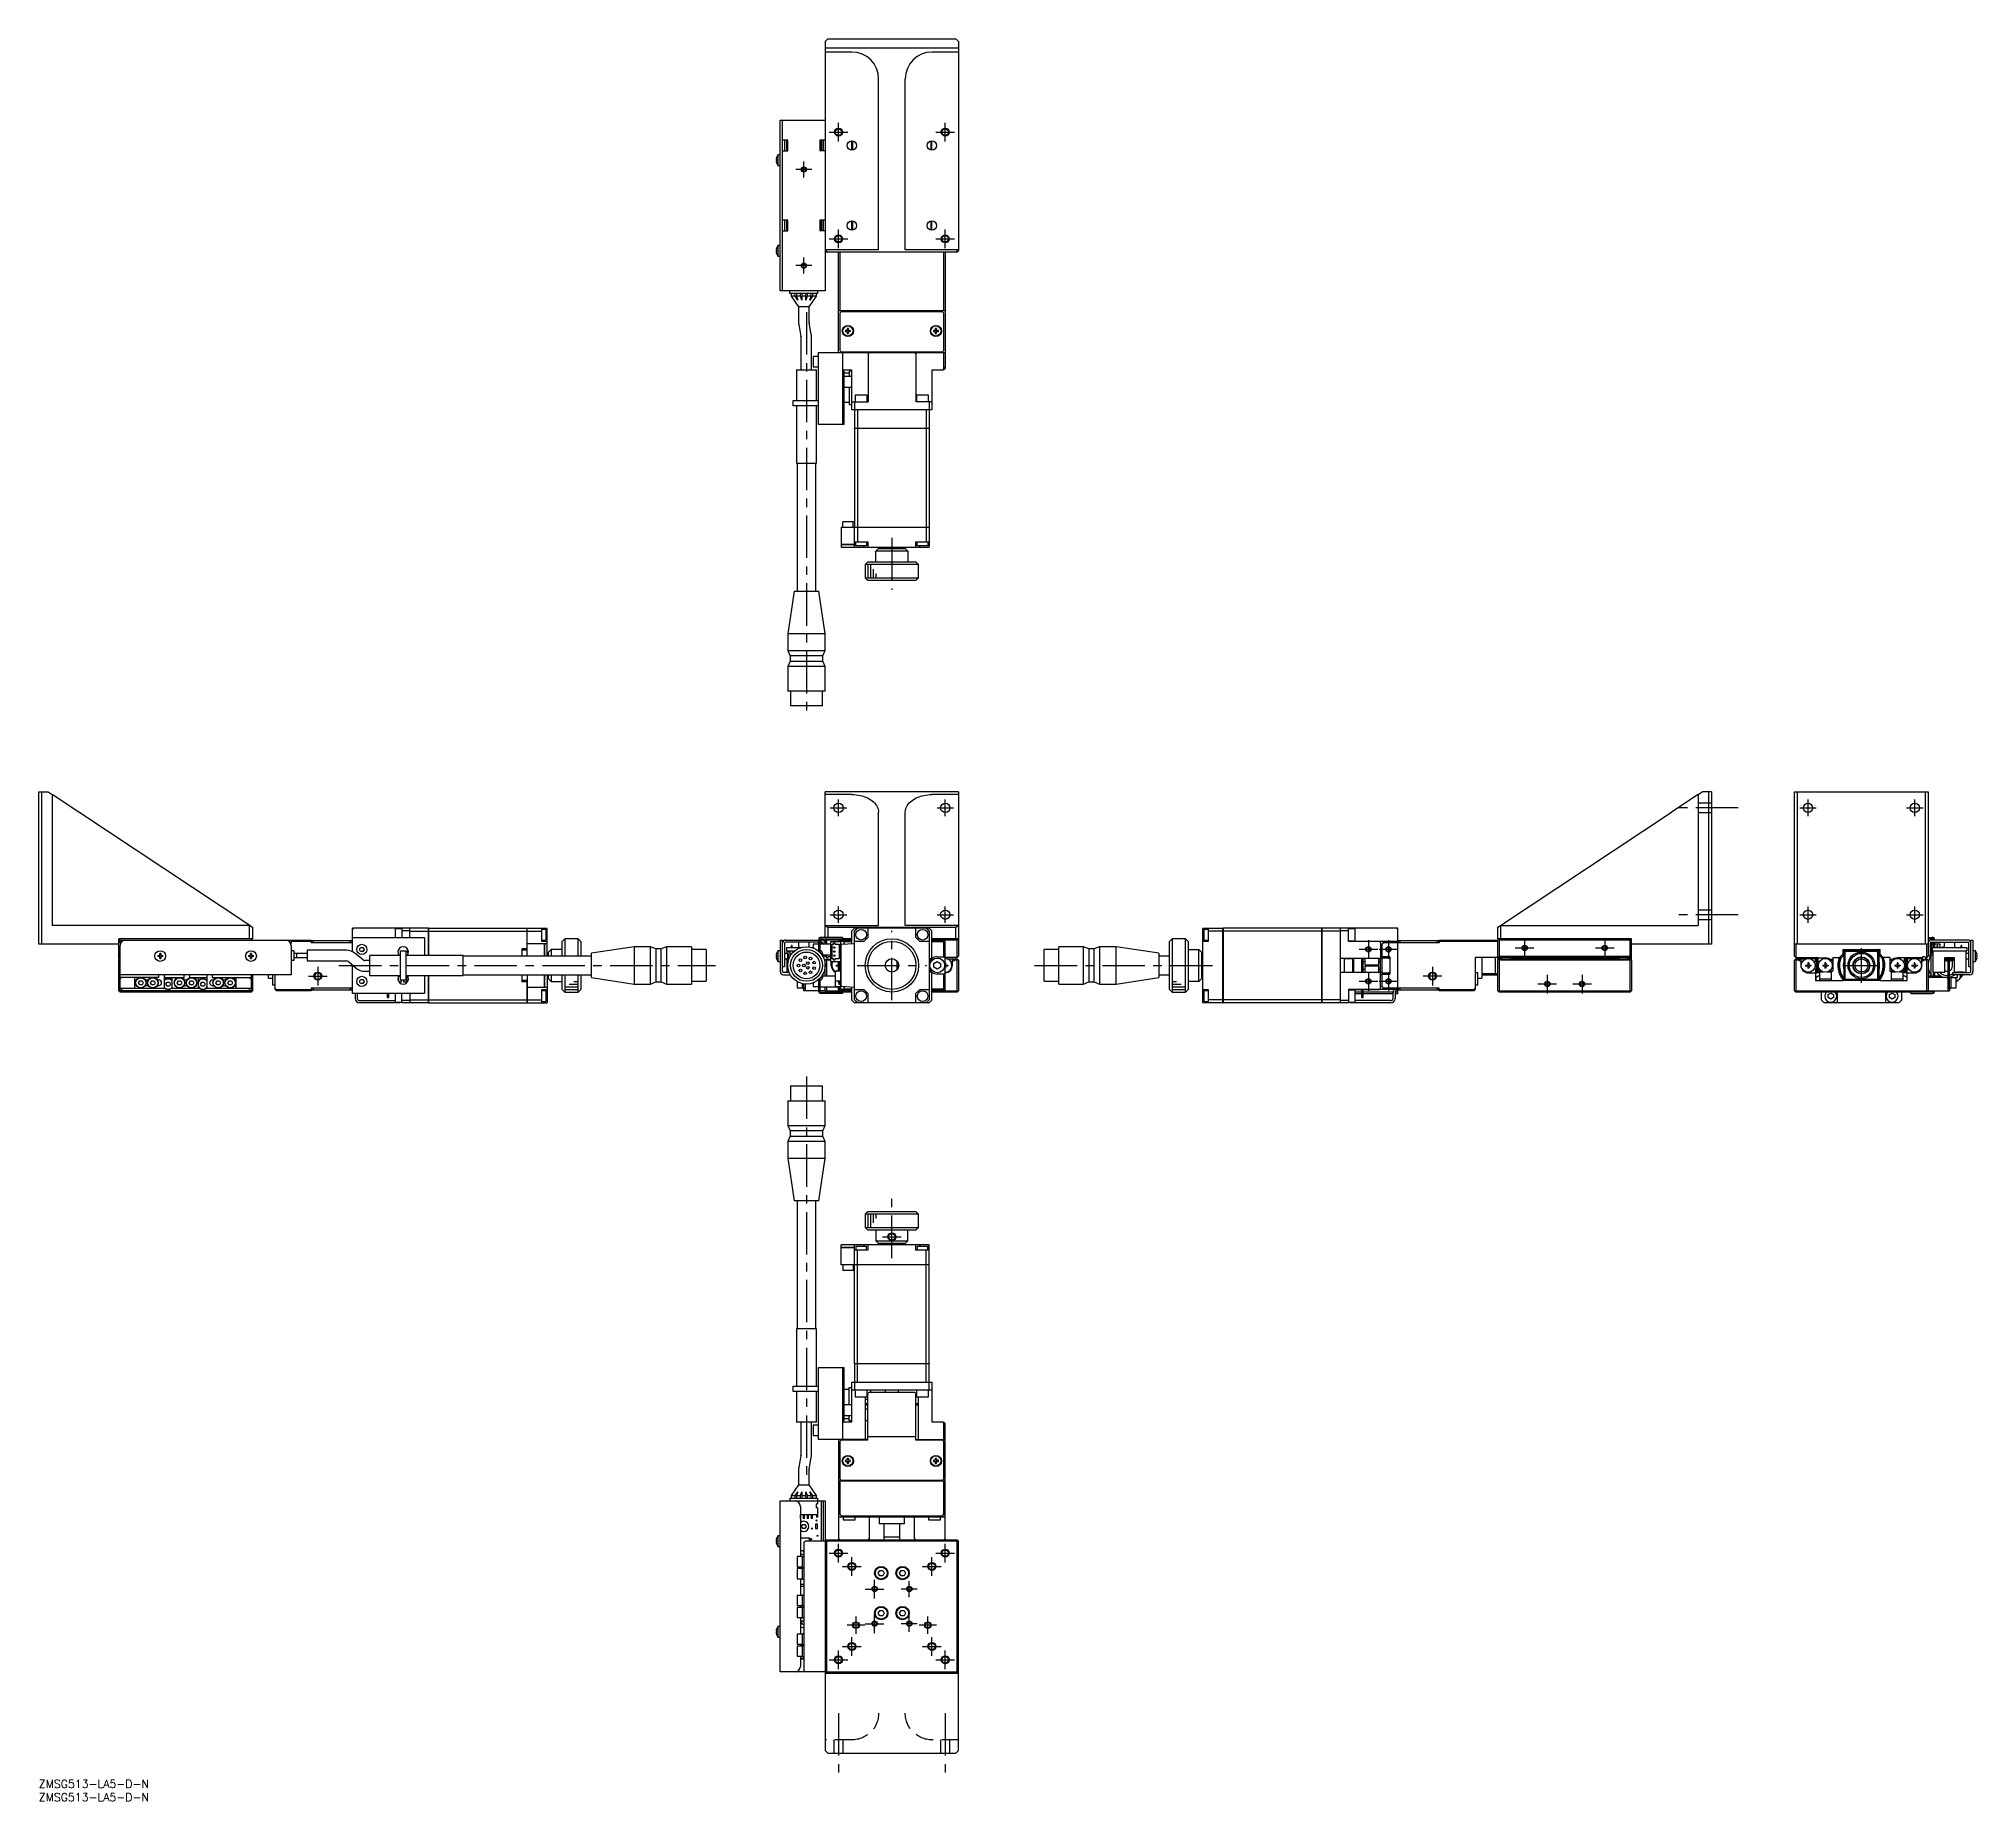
# Model space of a CAD drawing. Extents: x 0 to 726, y -8 to 652.
import ezdxf

# ---------------------------------------------------------------- set-up
doc = ezdxf.new("R2010")
doc.units = 0
doc.header["$LTSCALE"] = 0.5
doc.linetypes.add('CENTER', pattern=[50.8, 31.75, -6.35, 6.35, -6.35])
doc.linetypes.add('DASHED', pattern=[19.05, 12.7, -6.35])
for name, color, linetype in [('MSM_CENTER', 1, 'CENTER'), ('MSM_CONTINUOUS', 7, 'CONTINUOUS'), ('MSM_DASHED', 4, 'DASHED'), ('MSM_NARROW', 5, 'CONTINUOUS'), ('MSM_PART_NUMBER', 7, 'CONTINUOUS')]:
    doc.layers.add(name, color=color, linetype=linetype)
doc.styles.get("Standard").update_dxf_attribs({"font": 'txt.shx', "height": 1, "bigfont": 'bigfont.shx'})

# ---------------------------------------------------------------- blocks, each defined once
blk = doc.blocks.new('*U2')
at = {"layer": 'MSM_PART_NUMBER'}
blk.add_text('ZMSG513-LA5-D-N', height=3, dxfattribs=at).set_placement((0, -3))
blk = doc.blocks.new('*U3')
at = {"layer": 'MSM_PART_NUMBER'}
blk.add_text('ZMSG513-LA5-D-N', height=3, dxfattribs=at).set_placement((0, -8))

msp = doc.modelspace()

# ---------------------------------------------------------------- linework, layer by layer
at = {"layer": 'MSM_CENTER'}
for p, q in [((296.08, 617.4), (303.08, 617.4)), ((299.58, 613.9), (299.58, 620.9)), ((336.08, 617.4), (343.08, 617.4)), ((339.58, 613.9), (339.58, 620.9)), ((289.58, 603.4), (283.58, 603.4)), ((286.58, 600.4), (286.58, 606.4)), ((296.08, 577.4), (303.08, 577.4)), ((299.58, 573.9), (299.58, 580.9)), ((336.08, 577.4), (343.08, 577.4)), ((339.58, 573.9), (339.58, 580.9)), ((289.58, 567.4), (283.58, 567.4)), ((286.58, 564.4), (286.58, 570.4)), ((287.58, 549.95), (287.58, 398.85)), ((319.58, 465.4), (319.58, 445.9)), ((296.48, 364.19), (302.68, 364.19)), ((299.58, 361.09), (299.58, 367.29)), ((336.48, 364.19), (342.68, 364.19)), ((339.58, 361.09), (339.58, 367.29)), ((636.59, 364.19), (611.59, 364.19)), ((659.64, 364.19), (665.84, 364.19)), ((662.74, 361.09), (662.74, 367.29)), ((699.64, 364.19), (705.84, 364.19)), ((702.74, 361.09), (702.74, 367.29)), ((299.58, 321.09), (299.58, 327.29)), ((339.58, 321.09), (339.58, 327.29)), ((662.74, 321.09), (662.74, 327.29)), ((702.74, 321.09), (702.74, 327.29)), ((296.48, 324.19), (302.68, 324.19)), ((336.48, 324.19), (342.68, 324.19)), ((636.59, 324.19), (611.59, 324.19)), ((659.64, 324.19), (665.84, 324.19)), ((699.64, 324.19), (705.84, 324.19)), ((319.58, 292.19), (319.58, 318.19)), ((498.09, 314.69), (498.09, 307.69)), ((505.59, 314.69), (505.59, 307.69)), ((556.59, 315.19), (556.59, 308.19)), ((586.59, 315.19), (586.59, 308.19)), ((112.45, 305.19), (253.55, 305.19)), ((306.58, 305.19), (332.58, 305.19)), ((373.04, 305.19), (441.64, 305.19)), ((501.59, 311.19), (494.59, 311.19)), ((509.09, 311.19), (502.09, 311.19)), ((560.09, 311.69), (553.09, 311.69)), ((590.09, 311.69), (583.09, 311.69)), ((676.24, 305.19), (689.24, 305.19)), ((682.74, 298.69), (682.74, 311.69)), ((101, 301.19), (108, 301.19)), ((104.5, 304.69), (104.5, 297.69)), ((501.59, 299.19), (494.59, 299.19)), ((498.09, 302.69), (498.09, 295.69)), ((509.09, 299.19), (502.09, 299.19)), ((505.59, 302.69), (505.59, 295.69)), ((525.59, 301.19), (518.59, 301.19)), ((522.09, 304.69), (522.09, 297.69)), ((568.59, 298.19), (561.59, 298.19)), ((565.09, 301.69), (565.09, 294.69)), ((581.59, 298.19), (574.59, 298.19)), ((578.09, 301.69), (578.09, 294.69)), ((679.99, 301.63), (679.99, 301.63)), ((287.58, 263.55), (287.58, 112.45)), ((319.58, 195.55), (319.58, 220)), ((316.08, 203.5), (323.08, 203.5)), ((299.58, 81.5), (299.58, 88.5)), ((339.58, 81.5), (339.58, 88.5)), ((296.08, 85), (303.08, 85)), ((301.08, 80), (308.08, 80)), ((304.58, 76.5), (304.58, 83.5)), ((331.08, 80), (338.08, 80)), ((334.58, 76.5), (334.58, 83.5)), ((336.08, 85), (343.08, 85)), ((313.08, 68), (313.08, 75)), ((326.08, 68.5), (326.08, 74.5)), ((309.58, 71.5), (316.58, 71.5)), ((329.08, 71.5), (323.08, 71.5)), ((306.13, 54.75), (306.13, 61.25)), ((309.58, 58.5), (316.58, 58.5)), ((313.08, 55), (313.08, 62)), ((329.08, 58.5), (323.08, 58.5)), ((326.08, 55.5), (326.08, 61.5)), ((333.03, 54.75), (333.03, 61.25)), ((309.38, 58), (302.88, 58)), ((304.58, 46.5), (304.58, 53.5)), ((336.28, 58), (329.78, 58)), ((334.58, 46.5), (334.58, 53.5)), ((296.08, 45), (303.08, 45)), ((299.58, 41.5), (299.58, 48.5)), ((301.08, 50), (308.08, 50)), ((331.08, 50), (338.08, 50)), ((336.08, 45), (343.08, 45)), ((339.58, 41.5), (339.58, 48.5)), ((299.58, 25), (299.58, 0)), ((339.58, 25), (339.58, 0))]:
    msp.add_line(p, q, dxfattribs=at)
at = {"layer": 'MSM_CONTINUOUS'}
for p, q in [((295.58, 652.4), (294.58, 651.4)), ((294.58, 651.4), (294.58, 557.9)), ((344.58, 648.9), (294.58, 648.9)), ((304.58, 647.4), (294.58, 647.4)), ((295.58, 652.4), (343.58, 652.4)), ((344.58, 647.4), (334.58, 647.4)), ((344.58, 651.4), (343.58, 652.4)), ((344.58, 651.4), (344.58, 572.9)), ((314.58, 573.35), (314.58, 637.4)), ((324.58, 573.35), (324.58, 637.4)), ((277.78, 557.9), (277.78, 621.9)), ((277.78, 621.9), (294.58, 621.9)), ((278.58, 557.9), (278.58, 621.9)), ((280.58, 614.4), (278.58, 614.4)), ((278.58, 610.4), (280.58, 610.4)), ((279.38, 614.4), (279.38, 610.4)), ((280.08, 614.4), (280.08, 610.4)), ((280.58, 610.4), (280.58, 614.4)), ((294.58, 614.4), (292.58, 614.4)), ((292.58, 614.4), (292.58, 610.4)), ((294.58, 610.4), (292.58, 610.4)), ((293.08, 610.4), (293.08, 614.4)), ((293.28, 610.4), (293.28, 614.4)), ((293.78, 614.4), (293.78, 610.4)), ((304.58, 610.65), (304.58, 614.15)), ((304.93, 610.68), (304.93, 614.11)), ((334.23, 610.68), (334.23, 614.11)), ((334.58, 610.65), (334.58, 614.15)), ((276.19, 607.1), (276.32, 607.1)), ((276.32, 606.7), (276.19, 606.7)), ((276.32, 607.85), (276.32, 607.82)), ((276.32, 607.1), (276.32, 606.7)), ((276.32, 605.97), (276.32, 605.95)), ((276.88, 608.9), (276.88, 604.9)), ((277.78, 608.9), (276.88, 608.9)), ((276.88, 604.9), (277.78, 604.9)), ((280.58, 584.4), (278.58, 584.4)), ((279.38, 584.4), (279.38, 580.4)), ((280.08, 584.4), (280.08, 580.4)), ((280.58, 580.4), (280.58, 584.4)), ((294.58, 584.4), (292.58, 584.4)), ((292.58, 584.4), (292.58, 580.4)), ((293.08, 580.4), (293.08, 584.4)), ((293.28, 580.4), (293.28, 584.4)), ((293.78, 584.4), (293.78, 580.4)), ((304.58, 580.65), (304.58, 584.15)), ((304.93, 580.68), (304.93, 584.11)), ((334.23, 580.68), (334.23, 584.11)), ((334.58, 580.65), (334.58, 584.15)), ((276.32, 573.85), (276.32, 573.82)), ((276.88, 574.9), (276.88, 570.9)), ((277.78, 574.9), (276.88, 574.9)), ((278.58, 580.4), (280.58, 580.4)), ((294.58, 580.4), (292.58, 580.4)), ((276.19, 573.1), (276.32, 573.1)), ((276.32, 572.7), (276.19, 572.7)), ((276.32, 573.1), (276.32, 572.7)), ((276.32, 571.97), (276.32, 571.95)), ((276.88, 570.9), (277.78, 570.9)), ((294.58, 573.4), (294.62, 573.35)), ((294.58, 572.9), (295.08, 572.4)), ((294.62, 573.35), (295.58, 572.4)), ((314.58, 573.35), (294.62, 573.35)), ((294.83, 572.65), (295.08, 572.9)), ((344.08, 572.4), (295.08, 572.4)), ((299.58, 534.9), (299.58, 572.4)), ((300.08, 572.4), (300.08, 550.4)), ((344.54, 573.35), (324.58, 573.35)), ((339.08, 550.4), (339.08, 572.4)), ((339.58, 572.4), (339.58, 528.9)), ((343.58, 572.4), (344.54, 573.35)), ((344.08, 572.9), (344.33, 572.65)), ((344.58, 572.9), (344.08, 572.4)), ((344.54, 573.35), (344.58, 573.4)), ((294.58, 557.9), (277.78, 557.9)), ((281.33, 556.9), (281.33, 557.9)), ((291.83, 556.9), (281.33, 556.9)), ((281.83, 556.9), (281.83, 555.9)), ((283.33, 555.9), (281.83, 555.9)), ((281.83, 555.9), (284.58, 551.9)), ((283.33, 555.9), (283.33, 556.9)), ((284.33, 554.44), (283.33, 555.9)), ((283.83, 556.9), (283.83, 555.9)), ((285.33, 555.9), (283.83, 555.9)), ((283.83, 555.9), (284.33, 554.44)), ((288.58, 551.9), (284.58, 551.9)), ((284.58, 551.9), (284.58, 546.16)), ((285.33, 555.9), (285.33, 556.9)), ((285.83, 554.44), (285.33, 555.9)), ((285.83, 556.9), (285.83, 554.44)), ((287.33, 555.9), (285.83, 555.9)), ((287.33, 554.44), (287.33, 556.9)), ((287.83, 555.9), (287.33, 554.44)), ((287.83, 556.9), (287.83, 555.9)), ((289.33, 555.9), (287.83, 555.9)), ((288.58, 551.9), (291.33, 555.9)), ((288.58, 546.16), (288.58, 551.9)), ((288.83, 554.44), (289.33, 555.9)), ((289.83, 555.9), (288.83, 554.44)), ((289.33, 555.9), (289.33, 556.9)), ((289.83, 556.9), (289.83, 555.9)), ((291.33, 555.9), (289.83, 555.9)), ((291.33, 555.9), (291.33, 556.9)), ((291.83, 556.9), (291.83, 557.9)), ((284.66, 545.29), (285.43, 540.88)), ((289.37, 541.58), (288.6, 545.98)), ((339.58, 550.4), (299.58, 550.4)), ((300.58, 550.1), (300.08, 549.6)), ((300.08, 549.6), (300.08, 535.6)), ((338.58, 550.1), (300.58, 550.1)), ((305.33, 550.4), (305.33, 550.1)), ((305.83, 550.4), (305.83, 550.1)), ((311.33, 550.1), (311.33, 550.4)), ((314.78, 550.4), (314.58, 550.2)), ((324.58, 550.2), (314.58, 550.2)), ((314.58, 550.2), (314.58, 550.1)), ((324.58, 550.2), (324.38, 550.4)), ((324.58, 550.1), (324.58, 550.2)), ((327.83, 550.4), (327.83, 550.1)), ((333.33, 550.1), (333.33, 550.4)), ((333.83, 550.1), (333.83, 550.4)), ((339.08, 549.6), (338.58, 550.1)), ((339.08, 535.6), (339.08, 549.6)), ((285.45, 540.71), (285.45, 528.4)), ((289.45, 528.4), (289.45, 540.71)), ((302.84, 543.14), (302.16, 543.14)), ((302.16, 542.66), (302.84, 542.66)), ((302.84, 543.81), (302.84, 543.14)), ((302.84, 542.66), (302.84, 541.98)), ((303.32, 543.14), (303.32, 543.81)), ((304, 543.14), (303.32, 543.14)), ((303.32, 541.98), (303.32, 542.66)), ((303.32, 542.66), (304, 542.66)), ((335.84, 543.14), (335.16, 543.14)), ((335.16, 542.66), (335.84, 542.66)), ((335.84, 543.81), (335.84, 543.14)), ((335.84, 542.66), (335.84, 541.98)), ((336.32, 543.14), (336.32, 543.81)), ((337, 543.14), (336.32, 543.14)), ((336.32, 542.66), (337, 542.66)), ((336.32, 541.98), (336.32, 542.66)), ((290.08, 533.3), (290.08, 529.5)), ((292.08, 533.3), (290.08, 533.3)), ((292.08, 507.9), (292.08, 534.9)), ((292.08, 534.9), (339.58, 534.9)), ((300.08, 535.6), (300.58, 535.1)), ((300.58, 535.1), (338.58, 535.1)), ((301.08, 534.9), (301.08, 507.9)), ((305.33, 535.1), (305.33, 534.9)), ((309.58, 535.1), (309.58, 534.9)), ((310.58, 535.1), (310.58, 534.9)), ((310.68, 534.4), (311.18, 534.9)), ((310.68, 534.9), (310.68, 516.4)), ((312.08, 535.1), (312.08, 534.9)), ((327.08, 534.9), (327.08, 535.1)), ((327.98, 534.9), (328.48, 534.4)), ((328.48, 534.9), (328.48, 516.4)), ((328.58, 535.1), (328.58, 534.9)), ((329.58, 534.9), (329.58, 535.1)), ((333.83, 534.9), (333.83, 535.1)), ((338.58, 535.1), (339.08, 535.6)), ((339.08, 529.01), (339.08, 534.9)), ((283.83, 528.4), (291.33, 528.4)), ((283.83, 528.4), (283.83, 516.9)), ((290.08, 529.5), (292.08, 529.5)), ((291.33, 516.9), (291.33, 528.4)), ((301.08, 528.4), (304.58, 528.4)), ((301.58, 527.9), (301.08, 527.9)), ((301.58, 527.9), (301.58, 507.9)), ((303.58, 527.15), (301.58, 527.15)), ((304.58, 525.9), (301.58, 525.9)), ((303.58, 527.9), (303.58, 525.9)), ((304.58, 527.9), (303.58, 527.9)), ((304.58, 513.4), (304.58, 528.4)), ((334.58, 528.4), (334.58, 513.4)), ((334.58, 528.4), (338.77, 528.4)), ((338.77, 528.4), (339.08, 529.01)), ((339.08, 528.4), (338.77, 528.4)), ((339.08, 529.01), (339.58, 529.51)), ((339.58, 528.9), (339.08, 528.4)), ((282.58, 514.9), (282.58, 516.9)), ((282.58, 516.9), (292.08, 516.9)), ((301.58, 521.9), (304.58, 521.9)), ((303.58, 516.15), (301.58, 516.15)), ((303.58, 521.9), (303.58, 515.4)), ((304.58, 516.4), (310.68, 516.4)), ((305.58, 516.4), (305.58, 506.45)), ((310.33, 518.9), (305.83, 518.9)), ((305.83, 518.9), (305.83, 516.4)), ((310.33, 516.4), (310.33, 518.9)), ((334.58, 516.4), (328.48, 516.4)), ((333.33, 518.9), (328.83, 518.9)), ((328.83, 518.9), (328.83, 516.4)), ((333.33, 516.4), (333.33, 518.9)), ((333.58, 516.4), (333.58, 506.45)), ((292.08, 514.9), (282.58, 514.9)), ((283.83, 514.9), (283.83, 493.4)), ((291.33, 493.4), (291.33, 514.9)), ((303.58, 515.4), (304.58, 515.4)), ((334.58, 513.4), (304.58, 513.4)), ((306.73, 513.4), (306.73, 506.45)), ((332.43, 513.4), (332.43, 506.45)), ((301.58, 507.9), (292.08, 507.9)), ((305.58, 506.45), (333.58, 506.45)), ((305.58, 506.4), (305.58, 469.45)), ((333.58, 506.4), (305.58, 506.4)), ((305.59, 506.4), (305.59, 506.45)), ((306.73, 506.4), (306.73, 469.45)), ((306.74, 506.4), (306.74, 506.45)), ((332.42, 506.4), (332.42, 506.45)), ((332.43, 506.4), (332.43, 469.45)), ((333.57, 506.4), (333.57, 506.45)), ((333.58, 506.4), (333.58, 469.45)), ((283.83, 493.4), (291.33, 493.4)), ((284.08, 493.4), (284.08, 445.4)), ((291.08, 445.4), (291.08, 493.4)), ((300.58, 469.4), (300.58, 462.95)), ((300.58, 469.4), (333.58, 469.4)), ((301.18, 469.4), (301.18, 471.4)), ((305.58, 471.4), (301.18, 471.4)), ((301.58, 469.4), (301.58, 469.45)), ((301.58, 469.45), (333.58, 469.45)), ((305.08, 469.45), (305.08, 471.4)), ((305.58, 461.9), (305.58, 469.4)), ((305.59, 469.4), (305.59, 469.45)), ((306.73, 469.4), (306.73, 463.9)), ((306.74, 469.4), (306.74, 469.45)), ((332.42, 469.4), (332.42, 469.45)), ((332.43, 469.4), (332.43, 463.9)), ((333.57, 469.4), (333.57, 469.45)), ((333.58, 469.4), (333.58, 461.9)), ((300.58, 462.95), (305.58, 462.95)), ((300.58, 462.9), (300.58, 461.9)), ((305.58, 462.9), (300.58, 462.9)), ((300.58, 461.9), (333.58, 461.9)), ((300.63, 462.9), (300.63, 462.95)), ((305.58, 463.9), (310.58, 463.9)), ((306.08, 462.4), (306.08, 463.9)), ((310.08, 462.4), (306.08, 462.4)), ((309.08, 461.9), (309.08, 462.4)), ((310.08, 463.9), (310.08, 462.4)), ((310.58, 463.9), (310.58, 461.9)), ((314.58, 461.4), (313.58, 460.4)), ((325.58, 460.4), (313.58, 460.4)), ((313.58, 456.4), (313.58, 460.4)), ((314.58, 461.4), (324.58, 461.4)), ((317.08, 461.4), (317.08, 461.9)), ((321.58, 461.4), (321.58, 461.9)), ((325.58, 460.4), (324.58, 461.4)), ((325.58, 460.4), (325.58, 456.4)), ((328.58, 461.9), (328.58, 463.9)), ((328.58, 463.9), (333.58, 463.9)), ((329.08, 462.4), (329.08, 463.9)), ((333.08, 462.4), (329.08, 462.4)), ((330.08, 461.9), (330.08, 462.4)), ((333.08, 463.9), (333.08, 462.4)), ((310.58, 456.4), (309.58, 455.4)), ((329.58, 455.4), (309.58, 455.4)), ((309.58, 455.4), (309.58, 450.4)), ((309.58, 450.4), (329.58, 450.4)), ((309.58, 450.4), (310.58, 449.4)), ((310.58, 456.4), (328.58, 456.4)), ((329.58, 455.4), (328.58, 456.4)), ((328.58, 449.4), (329.58, 450.4)), ((329.58, 450.4), (329.58, 455.4)), ((283.01, 445.4), (280.58, 429.4)), ((283.01, 445.4), (292.15, 445.4)), ((294.58, 429.4), (292.15, 445.4)), ((328.58, 449.4), (310.58, 449.4)), ((294.58, 429.4), (280.58, 429.4)), ((280.58, 429.4), (280.58, 423.2)), ((294.58, 423.2), (294.58, 429.4)), ((280.58, 423.2), (294.58, 423.2)), ((280.58, 423.2), (281.43, 421.2)), ((293.73, 421.2), (281.43, 421.2)), ((281.43, 421.2), (281.43, 419.2)), ((293.73, 421.2), (294.58, 423.2)), ((293.73, 419.2), (293.73, 421.2)), ((281.43, 419.2), (280.58, 417.2)), ((294.58, 417.2), (280.58, 417.2)), ((280.58, 417.2), (280.58, 407.9)), ((281.43, 419.2), (293.73, 419.2)), ((294.58, 417.2), (293.73, 419.2)), ((294.58, 407.9), (294.58, 417.2)), ((294.58, 407.9), (280.58, 407.9)), ((281.63, 407.9), (281.63, 402.4)), ((293.53, 402.4), (293.53, 407.9)), ((293.53, 402.4), (281.63, 402.4)), ((0, 313.19), (0, 370.19)), ((0, 370.19), (3.5, 370.19)), ((1, 370.19), (1, 313.19)), ((3.5, 370.19), (5, 369.2)), ((5, 369.2), (5, 320.19)), ((15, 362.58), (5, 369.2)), ((344.58, 370.19), (294.58, 370.19)), ((294.58, 315.69), (294.58, 370.19)), ((304.58, 369.2), (294.58, 369.2)), ((304.58, 369.2), (305.36, 369.18)), ((305.36, 369.18), (306.14, 369.11)), ((306.14, 369.11), (306.91, 369.01)), ((306.91, 369.01), (307.67, 368.87)), ((307.67, 368.87), (308.41, 368.69)), ((308.41, 368.69), (309.12, 368.47)), ((309.12, 368.47), (309.81, 368.22)), ((309.81, 368.22), (310.46, 367.93)), ((310.46, 367.93), (311.07, 367.61)), ((311.07, 367.61), (311.65, 367.26)), ((311.65, 367.26), (312.18, 366.88)), ((312.18, 366.88), (312.67, 366.47)), ((312.67, 366.47), (313.11, 366.04)), ((313.11, 366.04), (313.49, 365.58)), ((313.49, 365.58), (313.82, 365.11)), ((313.82, 365.11), (314.09, 364.62)), ((314.09, 364.62), (314.3, 364.12)), ((314.3, 364.12), (314.46, 363.61)), ((314.46, 363.61), (314.55, 363.1)), ((314.55, 363.1), (314.58, 362.58)), ((324.58, 362.58), (324.61, 363.1)), ((324.61, 363.1), (324.7, 363.61)), ((324.7, 363.61), (324.86, 364.12)), ((324.86, 364.12), (325.07, 364.62)), ((325.07, 364.62), (325.34, 365.11)), ((325.34, 365.11), (325.67, 365.58)), ((325.67, 365.58), (326.05, 366.04)), ((326.05, 366.04), (326.49, 366.47)), ((326.49, 366.47), (326.98, 366.88)), ((326.98, 366.88), (327.51, 367.26)), ((327.51, 367.26), (328.09, 367.61)), ((328.09, 367.61), (328.7, 367.93)), ((328.7, 367.93), (329.36, 368.22)), ((329.36, 368.22), (330.04, 368.47)), ((330.04, 368.47), (330.75, 368.69)), ((330.75, 368.69), (331.49, 368.87)), ((331.49, 368.87), (332.25, 369.01)), ((332.25, 369.01), (333.02, 369.11)), ((333.02, 369.11), (333.8, 369.18)), ((333.8, 369.18), (334.58, 369.2)), ((344.58, 369.2), (334.58, 369.2)), ((344.58, 370.19), (344.58, 308.69)), ((621.59, 369.2), (611.59, 362.58)), ((621.59, 369.2), (623.09, 370.19)), ((621.59, 369.2), (621.59, 320.19)), ((626.59, 370.19), (623.09, 370.19)), ((625.59, 313.19), (625.59, 370.19)), ((626.59, 370.19), (626.59, 313.19)), ((657.74, 370.19), (707.74, 370.19)), ((657.74, 308.69), (657.74, 370.19)), ((658.74, 370.19), (658.74, 313.19)), ((706.74, 313.19), (706.74, 370.19)), ((707.74, 370.19), (707.74, 308.69)), ((79.04, 320.19), (15, 362.58)), ((314.58, 320.19), (314.58, 362.58)), ((324.58, 320.19), (324.58, 362.58)), ((547.55, 320.19), (611.59, 362.58)), ((79.04, 320.19), (5, 320.19)), ((79, 315.19), (79, 320.19)), ((79.04, 320.19), (80, 319.55)), ((80, 319.55), (80, 315.19)), ((294.58, 320.19), (314.58, 320.19)), ((294.62, 320.19), (295.58, 319.55)), ((295.58, 319.55), (295.58, 315.69)), ((295.58, 319.55), (343.58, 319.55)), ((344.58, 320.19), (324.58, 320.19)), ((343.58, 319.55), (344.54, 320.19)), ((343.58, 315.19), (343.58, 319.55)), ((546.59, 319.55), (547.55, 320.19)), ((546.59, 315.19), (546.59, 319.55)), ((547.55, 320.19), (621.59, 320.19)), ((547.59, 320.19), (547.59, 315.19)), ((30, 313.19), (0, 313.19)), ((80, 315.19), (30, 315.19)), ((30.5, 315.19), (30, 314.69)), ((30, 307.49), (30, 315.19)), ((30.25, 314.94), (30.5, 314.69)), ((30.5, 313.49), (30.5, 314.69)), ((30.5, 314.69), (102, 314.69)), ((30.5, 295.69), (30.5, 312.69)), ((80, 314.69), (79.5, 315.19)), ((79.5, 314.69), (79.75, 314.94)), ((94.5, 314.69), (94.5, 313.49)), ((102, 314.19), (94.5, 314.19)), ((94.5, 312.69), (94.5, 301.69)), ((102, 314.69), (102, 313.69)), ((117.5, 313.69), (102, 313.69)), ((102.3, 313.69), (102.3, 314.49)), ((102.3, 314.49), (117.3, 314.49)), ((102.8, 314.49), (102.8, 313.69)), ((116.8, 313.69), (116.8, 314.49)), ((117.3, 314.49), (117.3, 313.69)), ((117.5, 310.34), (117.5, 319.19)), ((117.5, 318.69), (118, 319.19)), ((145.95, 319.19), (117.5, 319.19)), ((117.5, 315.69), (144.5, 315.69)), ((133.5, 318.94), (133.5, 315.69)), ((136, 318.94), (133.5, 318.94)), ((136, 319.19), (136, 315.69)), ((139, 318.19), (136, 318.19)), ((139, 315.69), (139, 319.19)), ((139, 318.03), (145.95, 318.03)), ((144.5, 315.69), (144.5, 308.94)), ((145.95, 308.94), (145.95, 319.19)), ((146, 319.18), (145.95, 319.18)), ((146, 318.03), (145.95, 318.03)), ((146, 319.19), (146, 308.94)), ((146, 319.19), (182.95, 319.19)), ((146, 318.03), (182.95, 318.03)), ((182.95, 310.84), (182.95, 319.19)), ((183, 319.18), (182.95, 319.18)), ((183, 318.03), (182.95, 318.03)), ((183, 308.69), (183, 319.19)), ((183, 319.19), (190.5, 319.19)), ((183, 318.03), (188.5, 318.03)), ((183, 313.44), (189.45, 313.44)), ((188.5, 314.19), (188.5, 319.19)), ((190, 318.69), (188.5, 318.69)), ((188.5, 314.69), (190, 314.69)), ((190.5, 314.19), (188.5, 314.19)), ((189.45, 308.69), (189.45, 313.44)), ((189.5, 313.39), (189.45, 313.39)), ((189.5, 313.44), (189.5, 308.69)), ((189.5, 313.44), (190.3, 313.44)), ((190, 318.69), (190, 314.69)), ((190.5, 315.69), (190, 315.69)), ((190.3, 313.42), (190.3, 313.44)), ((190.5, 313.42), (190.3, 313.42)), ((190.5, 308.69), (190.5, 319.19)), ((197, 315.19), (196, 314.19)), ((196, 308.69), (196, 314.19)), ((197, 315.19), (197, 308.69)), ((202, 315.19), (197, 315.19)), ((202, 308.69), (202, 315.19)), ((203, 314.19), (202, 315.19)), ((203, 314.19), (203, 308.69)), ((277.78, 314.69), (277.78, 302.89)), ((277.78, 314.69), (278.58, 314.69)), ((278.58, 302.99), (278.58, 314.69)), ((279.38, 313.49), (279.38, 304.69)), ((279.78, 314.69), (292.08, 314.69)), ((292.08, 313.89), (279.78, 313.89)), ((281.96, 311.89), (281.96, 312.69)), ((282.21, 312.69), (281.96, 312.69)), ((282.21, 311.89), (282.21, 312.69)), ((284.58, 313.89), (284.58, 311.89)), ((288.58, 312.12), (288.58, 313.89)), ((290.08, 313.09), (290.08, 311.73)), ((292.08, 313.09), (290.08, 313.09)), ((292.08, 314.69), (292.08, 310.55)), ((292.58, 314.99), (292.58, 310.09)), ((292.58, 314.69), (293.38, 314.69)), ((293.38, 313.89), (292.58, 313.89)), ((296.68, 313.19), (292.58, 313.19)), ((292.78, 315.19), (301.08, 315.19)), ((301.08, 315.69), (293.08, 315.69)), ((293.28, 313.19), (293.28, 313.69)), ((293.73, 313.69), (293.28, 313.69)), ((293.78, 313.19), (293.78, 313.49)), ((294.58, 315.19), (294.58, 313.19)), ((294.58, 314.69), (295.08, 315.19)), ((295.08, 314.69), (294.83, 314.94)), ((295.08, 314.69), (295.08, 313.19)), ((304.58, 314.69), (295.08, 314.69)), ((296.68, 306.61), (296.68, 314.11)), ((296.68, 314.11), (300.38, 314.11)), ((297.18, 313.11), (297.73, 313.11)), ((297.18, 307.61), (297.18, 313.11)), ((297.73, 313.61), (298.23, 313.61)), ((297.73, 313.11), (297.73, 313.61)), ((298.23, 313.61), (298.23, 313.11)), ((298.23, 313.11), (299.88, 313.11)), ((300.08, 314.69), (299.58, 314.19)), ((299.58, 314.19), (299.58, 314.11)), ((299.88, 313.11), (299.88, 307.61)), ((300.08, 314.11), (300.08, 314.49)), ((300.08, 314.49), (304.58, 314.49)), ((301.58, 314.19), (300.38, 314.19)), ((300.38, 314.19), (300.38, 296.19)), ((300.58, 314.49), (300.58, 314.19)), ((300.58, 297.57), (300.58, 312.81)), ((300.86, 313.11), (305.28, 313.42)), ((301.08, 315.69), (301.08, 315.19)), ((304.58, 315.19), (301.08, 315.19)), ((301.58, 314.19), (301.58, 313.16)), ((301.58, 314.09), (304.58, 314.09)), ((302, 313.19), (301.58, 313.19)), ((305.58, 319.19), (304.58, 318.19)), ((304.58, 313.37), (304.58, 318.19)), ((305.28, 313.42), (305.58, 313.44)), ((333.58, 319.19), (305.58, 319.19)), ((305.58, 292.34), (305.58, 318.03)), ((309.08, 314.19), (305.58, 314.19)), ((310.58, 319.19), (310.58, 315.69)), ((328.58, 315.69), (328.58, 319.19)), ((333.58, 314.19), (330.08, 314.19)), ((334.58, 318.19), (333.58, 319.19)), ((333.58, 318.03), (333.58, 292.34)), ((334.58, 307.79), (334.58, 318.19)), ((344.58, 315.19), (334.58, 315.19)), ((344.08, 314.69), (334.58, 314.69)), ((334.58, 314.49), (339.08, 314.49)), ((334.58, 314.09), (339.08, 314.09)), ((338.58, 314.09), (338.58, 314.49)), ((339.08, 313.48), (338.77, 314.09)), ((339.58, 314.19), (339.08, 314.69)), ((339.08, 314.49), (339.08, 314.09)), ((339.08, 314.09), (339.58, 313.59)), ((339.58, 312.98), (339.08, 313.48)), ((339.08, 308.44), (339.08, 313.48)), ((339.58, 313.69), (339.48, 313.69)), ((339.58, 296.19), (339.58, 314.19)), ((344.08, 315.19), (344.58, 314.69)), ((344.33, 314.94), (344.08, 314.69)), ((344.08, 308.19), (344.08, 314.69)), ((424.59, 315.19), (423.59, 314.19)), ((423.59, 296.19), (423.59, 314.19)), ((424.59, 315.19), (424.59, 295.19)), ((429.59, 315.19), (424.59, 315.19)), ((429.59, 295.19), (429.59, 315.19)), ((430.59, 314.19), (429.59, 315.19)), ((430.59, 314.19), (430.59, 296.19)), ((436.09, 319.19), (443.59, 319.19)), ((436.09, 291.19), (436.09, 319.19)), ((436.09, 315.69), (436.59, 315.69)), ((438.09, 314.19), (436.09, 314.19)), ((436.59, 314.69), (436.59, 318.69)), ((438.09, 318.69), (436.59, 318.69)), ((436.59, 314.69), (438.09, 314.69)), ((438.09, 319.19), (438.09, 314.19)), ((443.59, 318.03), (438.09, 318.03)), ((443.59, 291.19), (443.59, 319.19)), ((443.59, 319.18), (443.64, 319.18)), ((443.59, 318.03), (443.64, 318.03)), ((480.59, 319.19), (443.64, 319.19)), ((443.64, 319.19), (443.64, 291.19)), ((480.59, 318.03), (443.64, 318.03)), ((480.59, 291.19), (480.59, 319.19)), ((480.59, 319.18), (480.64, 319.18)), ((480.59, 318.03), (480.64, 318.03)), ((509.09, 319.19), (480.64, 319.19)), ((480.64, 319.19), (480.64, 291.19)), ((487.59, 318.03), (480.64, 318.03)), ((487.59, 291.19), (487.59, 319.19)), ((490.59, 318.19), (487.59, 318.19)), ((490.59, 314.09), (490.59, 319.19)), ((493.09, 318.94), (490.59, 318.94)), ((490.59, 314.44), (493.09, 314.44)), ((509.09, 314.09), (490.59, 314.09)), ((493.09, 314.44), (493.09, 318.94)), ((502.59, 313.48), (502.59, 314.09)), ((503.09, 312.98), (502.59, 313.48)), ((502.59, 313.48), (502.59, 307.68)), ((503.71, 313.59), (503.09, 312.98)), ((503.09, 312.98), (503.09, 308.44)), ((503.21, 314.09), (503.71, 313.59)), ((509.09, 313.59), (503.71, 313.59)), ((508.59, 319.19), (509.09, 318.69)), ((509.09, 296.69), (509.09, 319.19)), ((524.59, 313.69), (509.09, 313.69)), ((509.29, 313.69), (509.29, 314.49)), ((509.29, 314.49), (524.29, 314.49)), ((509.79, 314.49), (509.79, 313.69)), ((523.79, 313.69), (523.79, 314.49)), ((524.29, 314.49), (524.29, 313.69)), ((524.59, 314.69), (524.59, 313.69)), ((524.59, 314.69), (546.59, 314.69)), ((546.59, 314.19), (524.59, 314.19)), ((596.59, 315.19), (546.59, 315.19)), ((547.09, 315.19), (546.59, 314.69)), ((546.59, 307.49), (546.59, 314.69)), ((546.84, 314.94), (547.09, 314.69)), ((596.09, 314.69), (547.09, 314.69)), ((547.09, 314.69), (547.09, 308.69)), ((596.59, 314.69), (596.09, 315.19)), ((596.09, 314.69), (596.34, 314.94)), ((596.09, 308.69), (596.09, 314.69)), ((596.59, 307.49), (596.59, 315.19)), ((626.59, 313.19), (596.59, 313.19)), ((707.74, 313.19), (657.74, 313.19)), ((658.24, 313.19), (658.24, 308.19)), ((707.24, 308.19), (707.24, 313.19)), ((707.74, 315.69), (709.24, 315.69)), ((709.54, 315.19), (707.74, 315.19)), ((708.54, 313.49), (708.54, 308.69)), ((709.04, 313.69), (708.6, 313.69)), ((722.54, 314.69), (708.94, 314.69)), ((708.94, 313.89), (722.54, 313.89)), ((709.04, 313.69), (709.04, 309.69)), ((709.74, 313.19), (709.04, 313.19)), ((709.74, 314.69), (709.74, 314.99)), ((709.74, 311.89), (709.74, 313.89)), ((710.24, 311.89), (710.24, 313.89)), ((712.24, 313.09), (710.24, 313.09)), ((711.37, 312.69), (711.12, 312.69)), ((711.12, 311.89), (711.12, 312.69)), ((711.37, 311.89), (711.37, 312.69)), ((712.24, 311.89), (712.24, 313.09)), ((713.74, 313.89), (713.74, 311.89)), ((717.74, 311.89), (717.74, 313.89)), ((720.12, 311.89), (720.12, 312.69)), ((720.37, 312.69), (720.12, 312.69)), ((720.37, 311.89), (720.37, 312.69)), ((722.94, 304.69), (722.94, 313.49)), ((723.74, 314.69), (724.54, 314.69)), ((723.74, 302.99), (723.74, 314.69)), ((724.54, 314.69), (724.54, 302.89)), ((30.5, 308.69), (30, 308.19)), ((30.5, 308.19), (30, 308.19)), ((30, 307.99), (30.5, 307.99)), ((30.5, 307.69), (30, 307.19)), ((30.1, 307.39), (30, 307.49)), ((30, 295.69), (30, 307.19)), ((30.1, 307.29), (30.1, 307.49)), ((30.5, 307.19), (30.25, 307.44)), ((30.5, 307.79), (30.4, 307.79)), ((44.57, 308.89), (45.3, 308.89)), ((45.3, 308.49), (44.57, 308.49)), ((45.3, 308.89), (45.3, 309.62)), ((45.3, 307.76), (45.3, 308.49)), ((45.7, 309.62), (45.7, 308.89)), ((45.7, 308.89), (46.43, 308.89)), ((45.7, 308.49), (45.7, 307.76)), ((46.43, 308.49), (45.7, 308.49)), ((78.57, 308.89), (79.3, 308.89)), ((79.3, 308.49), (78.57, 308.49)), ((79.3, 308.89), (79.3, 309.62)), ((79.3, 307.76), (79.3, 308.49)), ((79.7, 309.62), (79.7, 308.89)), ((79.7, 308.89), (80.43, 308.89)), ((79.7, 308.49), (79.7, 307.76)), ((80.43, 308.49), (79.7, 308.49)), ((95.5, 310.69), (94.5, 310.69)), ((95.5, 306.99), (94.5, 306.99)), ((95.5, 310.69), (95.5, 306.99)), ((100.5, 309.59), (95.5, 309.59)), ((95.5, 308.09), (100.5, 308.09)), ((96.5, 309.59), (96.5, 308.09)), ((100.5, 310.84), (100.5, 306.84)), ((115.33, 310.84), (100.5, 310.84)), ((100.5, 306.84), (115.33, 306.84)), ((115.97, 306.61), (118.9, 304.15)), ((117.5, 294.69), (117.5, 305.33)), ((121.47, 307.22), (118.55, 309.67)), ((120.13, 311.19), (120.57, 311.94)), ((120.57, 310.44), (120.13, 311.19)), ((120.57, 311.94), (121.43, 311.94)), ((121.43, 310.44), (120.57, 310.44)), ((121.43, 311.94), (121.87, 311.19)), ((121.87, 311.19), (121.43, 310.44)), ((124, 306.98), (122.11, 306.98)), ((124, 301.44), (124, 308.94)), ((135.5, 308.94), (124, 308.94)), ((135.5, 299.69), (135.5, 310.69)), ((135.5, 310.69), (137.5, 310.69)), ((137.5, 310.69), (137.5, 299.69)), ((159, 308.94), (137.5, 308.94)), ((138, 310.11), (138, 310.61)), ((138.45, 310.61), (138, 310.61)), ((138, 310.11), (138.5, 310.11)), ((138, 308.94), (138, 309.11)), ((138.19, 309.11), (138, 309.11)), ((159, 301.44), (159, 308.94)), ((207, 308.69), (159, 308.69)), ((181, 311.34), (181, 308.69)), ((182.95, 311.34), (181, 311.34)), ((183, 310.84), (181, 310.84)), ((191, 310.19), (192, 311.19)), ((191, 308.69), (191, 310.19)), ((192, 311.19), (192, 308.69)), ((196, 311.19), (192, 311.19)), ((223, 312.19), (207, 309.76)), ((207, 300.62), (207, 309.76)), ((223, 312.19), (223, 298.19)), ((229.2, 312.19), (223, 312.19)), ((229.2, 298.19), (229.2, 312.19)), ((231.2, 311.34), (229.2, 312.19)), ((231.2, 311.34), (231.2, 299.04)), ((233.2, 311.34), (231.2, 311.34)), ((235.2, 312.19), (233.2, 311.34)), ((233.2, 299.04), (233.2, 311.34)), ((235.2, 312.19), (235.2, 298.19)), ((244.5, 312.19), (235.2, 312.19)), ((244.5, 312.19), (244.5, 298.19)), ((250, 311.14), (244.5, 311.14)), ((250, 311.14), (250, 299.24)), ((276.19, 308.89), (276.32, 308.89)), ((276.32, 308.49), (276.19, 308.49)), ((276.32, 309.64), (276.32, 309.62)), ((276.32, 308.89), (276.32, 308.49)), ((276.32, 307.76), (276.32, 307.74)), ((276.88, 310.69), (276.88, 306.69)), ((277.78, 310.69), (276.88, 310.69)), ((276.88, 306.69), (277.78, 306.69)), ((280.58, 309.69), (279.38, 309.69)), ((279.38, 307.69), (280.58, 307.69)), ((280.08, 311.89), (280.08, 310.69)), ((280.08, 311.89), (285.55, 311.89)), ((280.08, 310.69), (283.25, 310.69)), ((280.33, 309.69), (280.33, 310.69)), ((280.33, 302.69), (280.33, 307.69)), ((280.58, 307.69), (280.58, 309.69)), ((280.78, 309.49), (280.58, 309.69)), ((280.58, 307.69), (280.78, 307.89)), ((280.78, 309.49), (280.78, 307.89)), ((280.88, 310.69), (280.88, 310.14)), ((281.33, 310.14), (280.88, 310.14)), ((281.33, 310.69), (281.33, 308.34)), ((289.61, 311.89), (290.08, 311.89)), ((292.08, 310.69), (291.91, 310.69)), ((293.58, 309.69), (293.58, 308.79)), ((293.58, 309.19), (296.68, 309.19)), ((293.78, 308.69), (293.78, 309.19)), ((294.58, 308.69), (293.78, 308.69)), ((294.58, 309.19), (294.58, 308.69)), ((295.08, 308.19), (294.58, 308.69)), ((295.08, 307.69), (294.58, 307.19)), ((294.58, 301.19), (294.58, 307.19)), ((295.08, 307.19), (294.83, 307.44)), ((295.08, 309.19), (295.08, 308.19)), ((295.52, 308.19), (295.08, 308.19)), ((295.08, 307.69), (295.52, 307.69)), ((295.08, 307.19), (295.08, 301.19)), ((296.28, 307.19), (295.08, 307.19)), ((296.68, 307.47), (296.28, 307.19)), ((296.28, 307.19), (296.68, 306.79)), ((296.68, 306.61), (300.38, 306.61)), ((296.86, 306.61), (296.88, 306.59)), ((296.88, 305.19), (296.88, 306.61)), ((297.73, 307.61), (297.18, 307.61)), ((297.73, 307.11), (297.73, 307.61)), ((298.23, 307.11), (297.73, 307.11)), ((298.23, 307.61), (298.23, 307.11)), ((299.88, 307.61), (298.23, 307.61)), ((298.68, 305.33), (298.68, 305.04)), ((298.68, 305.33), (299.48, 305.33)), ((298.68, 305.04), (299.48, 305.04)), ((299.21, 305.33), (299.21, 305.04)), ((299.58, 306.19), (299.54, 306.19)), ((299.54, 306.19), (299.54, 305.39)), ((299.54, 304.98), (299.54, 304.19)), ((299.58, 306.61), (299.58, 306.19)), ((300.38, 306.19), (299.58, 306.19)), ((299.58, 303.6), (299.58, 306.19)), ((300.38, 305.44), (299.58, 305.44)), ((299.83, 305.44), (299.83, 306.19)), ((299.96, 305.44), (299.96, 306.19)), ((321.58, 303.69), (321.58, 306.69)), ((333.58, 307.79), (334.58, 307.79)), ((333.58, 307.68), (334.49, 307.68)), ((335.33, 305.91), (336.58, 306.63)), ((335.33, 304.47), (335.33, 305.91)), ((336.58, 308.44), (339.58, 308.44)), ((336.58, 306.63), (337.83, 305.91)), ((337.83, 305.91), (337.83, 304.47)), ((344.08, 308.19), (339.58, 308.19)), ((339.63, 306.19), (339.58, 306.19)), ((339.63, 306.19), (339.63, 305.39)), ((339.63, 304.98), (339.63, 304.19)), ((339.69, 305.33), (340.48, 305.33)), ((339.69, 305.04), (340.48, 305.04)), ((339.95, 305.04), (339.95, 305.33)), ((340.19, 307.69), (344.08, 307.69)), ((340.48, 305.33), (340.48, 305.04)), ((342.28, 305.19), (342.28, 307.69)), ((342.88, 307.19), (342.28, 307.61)), ((342.28, 306.59), (342.88, 307.19)), ((344.08, 307.19), (342.88, 307.19)), ((344.58, 308.69), (344.08, 308.19)), ((344.08, 307.69), (344.58, 307.19)), ((344.33, 307.44), (344.08, 307.19)), ((344.08, 295.69), (344.08, 307.19)), ((344.58, 307.19), (344.58, 295.69)), ((376.59, 299.24), (376.59, 311.14)), ((382.09, 311.14), (376.59, 311.14)), ((382.09, 298.19), (382.09, 312.19)), ((391.39, 312.19), (382.09, 312.19)), ((391.39, 298.19), (391.39, 312.19)), ((393.39, 311.34), (391.39, 312.19)), ((393.39, 311.34), (393.39, 299.04)), ((395.39, 311.34), (393.39, 311.34)), ((397.39, 312.19), (395.39, 311.34)), ((395.39, 299.04), (395.39, 311.34)), ((397.39, 312.19), (397.39, 298.19)), ((403.59, 312.19), (397.39, 312.19)), ((403.59, 298.19), (403.59, 312.19)), ((419.59, 309.76), (403.59, 312.19)), ((419.59, 309.76), (419.59, 300.62)), ((423.59, 308.69), (419.59, 308.69)), ((430.59, 311.19), (434.59, 311.19)), ((435.59, 310.19), (434.59, 311.19)), ((434.59, 299.19), (434.59, 311.19)), ((435.59, 310.19), (435.59, 300.19)), ((436.09, 308.69), (435.59, 308.69)), ((436.09, 307.69), (435.59, 307.69)), ((435.59, 306.69), (436.09, 306.69)), ((502.59, 307.79), (487.59, 307.79)), ((489.09, 302.59), (489.09, 307.79)), ((492.29, 307.69), (489.09, 307.69)), ((492.29, 302.59), (492.29, 307.79)), ((492.49, 307.79), (492.49, 302.59)), ((495.59, 302.59), (495.59, 307.79)), ((496.09, 302.59), (496.09, 307.79)), ((496.79, 307.69), (496.09, 307.69)), ((496.09, 306.69), (496.79, 306.69)), ((496.79, 307.79), (496.79, 305.44)), ((496.79, 305.44), (501.99, 305.44)), ((501.99, 305.44), (501.99, 307.79)), ((502.49, 307.69), (501.99, 307.69)), ((501.99, 306.69), (502.49, 306.69)), ((502.09, 307.69), (502.09, 307.79)), ((502.49, 307.79), (502.49, 302.59)), ((506.09, 308.44), (502.59, 308.44)), ((503.09, 307.47), (502.59, 307.68)), ((503.09, 307.94), (503.09, 302.44)), ((506.09, 307.94), (503.09, 307.94)), ((506.09, 308.44), (506.09, 301.94)), ((596.59, 308.19), (538.09, 308.19)), ((538.09, 308.19), (538.09, 296.19)), ((540.59, 308.19), (540.59, 300.44)), ((545.59, 308.19), (545.59, 302.19)), ((546.59, 308.69), (546.09, 308.19)), ((547.09, 308.69), (546.59, 308.19)), ((546.59, 307.99), (547.99, 307.99)), ((547.09, 307.69), (546.59, 307.19)), ((546.69, 307.39), (546.59, 307.49)), ((546.59, 295.69), (546.59, 307.19)), ((546.69, 307.29), (546.69, 307.49)), ((547.09, 307.19), (546.84, 307.44)), ((547.69, 307.79), (546.99, 307.79)), ((547.09, 308.69), (596.09, 308.69)), ((547.09, 307.69), (596.09, 307.69)), ((596.09, 307.19), (547.09, 307.19)), ((547.09, 307.19), (547.09, 295.69)), ((547.99, 307.69), (547.99, 307.99)), ((551.09, 307.8), (551.09, 307.69)), ((551.09, 307.8), (592.09, 307.8)), ((592.09, 307.8), (592.09, 307.69)), ((596.59, 307.99), (595.19, 307.99)), ((595.19, 307.69), (595.19, 307.99)), ((596.19, 307.79), (595.49, 307.79)), ((596.59, 308.19), (596.09, 308.69)), ((596.59, 307.19), (596.09, 307.69)), ((596.34, 307.44), (596.09, 307.19)), ((596.09, 295.69), (596.09, 307.19)), ((596.59, 307.49), (596.49, 307.39)), ((596.49, 307.49), (596.49, 307.29)), ((596.59, 307.19), (596.59, 295.69)), ((658.24, 308.19), (657.74, 308.69)), ((658.24, 307.69), (657.74, 307.19)), ((657.74, 295.69), (657.74, 307.19)), ((658.24, 307.19), (657.99, 307.44)), ((658.24, 308.19), (666.54, 308.19)), ((658.24, 307.69), (662.13, 307.69)), ((658.24, 307.19), (658.24, 295.69)), ((659.44, 307.19), (658.24, 307.19)), ((660.04, 307.61), (659.44, 307.19)), ((659.44, 307.19), (660.04, 306.59)), ((660.04, 307.69), (660.04, 305.19)), ((661.84, 305.33), (662.64, 305.33)), ((661.84, 305.33), (661.84, 305.04)), ((661.84, 305.04), (662.64, 305.04)), ((662.37, 305.33), (662.37, 305.04)), ((662.99, 306.19), (662.7, 306.19)), ((662.7, 306.19), (662.7, 305.39)), ((662.7, 305.66), (662.99, 305.66)), ((662.7, 304.98), (662.7, 304.19)), ((662.74, 307.79), (662.74, 308.19)), ((662.99, 306.19), (662.99, 305.39)), ((662.99, 304.98), (662.99, 304.19)), ((663.05, 305.33), (663.84, 305.33)), ((663.05, 305.04), (663.84, 305.04)), ((663.31, 305.04), (663.31, 305.33)), ((665.54, 307.69), (663.56, 307.69)), ((663.84, 305.33), (663.84, 305.04)), ((665.25, 306.56), (665.54, 306.73)), ((665.54, 306.73), (665.54, 307.69)), ((666.34, 307.8), (665.74, 307.8)), ((665.74, 307.8), (665.74, 302.8)), ((666.34, 302.8), (666.34, 307.8)), ((666.54, 306.73), (666.54, 308.19)), ((666.54, 307.99), (669.24, 307.99)), ((666.84, 306.56), (666.54, 306.73)), ((668.24, 305.33), (669.04, 305.33)), ((668.24, 305.33), (668.24, 305.04)), ((668.24, 305.04), (669.04, 305.04)), ((668.77, 305.33), (668.77, 305.04)), ((669.39, 306.19), (669.1, 306.19)), ((669.1, 306.19), (669.1, 305.39)), ((669.1, 305.66), (669.39, 305.66)), ((669.1, 304.98), (669.1, 304.19)), ((669.39, 306.19), (669.39, 305.39)), ((669.39, 304.98), (669.39, 304.19)), ((669.45, 305.33), (670.24, 305.33)), ((669.45, 305.04), (670.24, 305.04)), ((669.71, 305.04), (669.71, 305.33)), ((670.24, 305.33), (670.24, 305.04)), ((670.84, 307.49), (672.04, 307.49)), ((672.04, 306.99), (671.39, 306.99)), ((672.04, 308.19), (675.24, 308.19)), ((672.04, 308.19), (672.04, 303.19)), ((674.54, 308.19), (675.74, 309.4)), ((675.74, 308.69), (675.24, 308.19)), ((675.74, 311.19), (689.74, 311.19)), ((675.74, 311.19), (675.74, 308.69)), ((676.24, 309.89), (676.54, 310.19)), ((676.24, 300.49), (676.24, 309.89)), ((676.74, 310.39), (676.54, 310.19)), ((676.54, 310.19), (676.54, 300.19)), ((676.74, 310.39), (677.04, 310.69)), ((688.74, 310.39), (676.74, 310.39)), ((677.04, 310.69), (688.44, 310.69)), ((688.44, 310.69), (689.24, 309.89)), ((688.94, 300.19), (688.94, 310.19)), ((689.24, 309.89), (689.24, 300.49)), ((689.74, 308.69), (689.74, 311.19)), ((689.74, 309.4), (690.95, 308.19)), ((690.24, 308.19), (689.74, 308.69)), ((693.44, 308.19), (690.24, 308.19)), ((693.44, 308.19), (693.44, 303.19)), ((693.44, 307.49), (694.65, 307.49)), ((694.1, 306.99), (693.44, 306.99)), ((695.24, 305.33), (696.04, 305.33)), ((695.24, 305.33), (695.24, 305.04)), ((695.24, 305.04), (696.04, 305.04)), ((695.77, 305.33), (695.77, 305.04)), ((696.39, 306.19), (696.1, 306.19)), ((696.1, 306.19), (696.1, 305.39)), ((696.1, 305.66), (696.39, 305.66)), ((696.1, 304.98), (696.1, 304.19)), ((698.94, 307.99), (696.24, 307.99)), ((696.39, 306.19), (696.39, 305.39)), ((696.39, 304.98), (696.39, 304.19)), ((696.45, 305.33), (697.24, 305.33)), ((696.45, 305.04), (697.24, 305.04)), ((696.71, 305.04), (696.71, 305.33)), ((697.24, 305.33), (697.24, 305.04)), ((698.94, 306.73), (698.65, 306.56)), ((698.94, 308.19), (705.48, 308.19)), ((698.94, 306.73), (698.94, 308.19)), ((699.74, 307.8), (699.14, 307.8)), ((699.14, 307.8), (699.14, 302.8)), ((699.74, 302.8), (699.74, 307.8)), ((699.94, 307.69), (699.94, 306.73)), ((701.93, 307.69), (699.94, 307.69)), ((699.94, 306.73), (700.24, 306.56)), ((701.64, 305.33), (702.44, 305.33)), ((701.64, 305.33), (701.64, 305.04)), ((701.64, 305.04), (702.44, 305.04)), ((702.17, 305.33), (702.17, 305.04)), ((702.79, 306.19), (702.5, 306.19)), ((702.5, 306.19), (702.5, 305.39)), ((702.5, 305.66), (702.79, 305.66)), ((702.5, 304.98), (702.5, 304.19)), ((702.74, 307.79), (702.74, 308.19)), ((702.79, 306.19), (702.79, 305.39)), ((702.79, 304.98), (702.79, 304.19)), ((702.85, 305.33), (703.64, 305.33)), ((702.85, 305.04), (703.64, 305.04)), ((702.94, 308.19), (702.94, 307.77)), ((703.11, 305.04), (703.11, 305.33)), ((705.48, 307.69), (703.36, 307.69)), ((703.64, 305.33), (703.64, 305.04)), ((705.14, 308.19), (705.14, 307.69)), ((705.44, 305.19), (705.44, 307.69)), ((706.04, 307.19), (705.44, 307.61)), ((705.44, 306.59), (706.04, 307.19)), ((705.64, 308.31), (705.64, 307.57)), ((707.24, 307.19), (706.04, 307.19)), ((706.8, 308.19), (707.24, 308.19)), ((706.8, 307.69), (707.24, 307.69)), ((707.74, 308.69), (707.24, 308.19)), ((707.24, 307.69), (707.74, 307.19)), ((707.49, 307.44), (707.24, 307.19)), ((707.24, 295.69), (707.24, 307.19)), ((708.54, 308.69), (707.74, 308.69)), ((707.74, 307.19), (707.74, 295.69)), ((708.54, 309.69), (709.04, 309.69)), ((708.54, 309.19), (709.49, 309.19)), ((708.74, 309.19), (708.74, 301.19)), ((709.24, 311.89), (722.24, 311.89)), ((709.24, 311.89), (709.24, 310.69)), ((709.24, 310.69), (722.24, 310.69)), ((709.49, 310.69), (709.49, 302.69)), ((713.99, 308.19), (717.49, 308.19)), ((713.99, 302.69), (713.99, 308.19)), ((717.49, 307.49), (713.99, 307.49)), ((717.49, 306.99), (713.99, 306.99)), ((714.88, 306.84), (715.74, 306.84)), ((715.24, 295.69), (715.24, 306.69)), ((715.24, 306.69), (715.74, 306.69)), ((715.74, 296.69), (715.74, 306.69)), ((716.88, 304.98), (716.88, 306.99)), ((717.49, 308.19), (717.49, 302.69)), ((721.99, 302.69), (721.99, 310.69)), ((722.94, 309.69), (721.99, 309.69)), ((721.99, 307.69), (722.94, 307.69)), ((722.24, 311.89), (722.24, 310.69)), ((725.44, 310.69), (724.54, 310.69)), ((724.54, 306.69), (725.44, 306.69)), ((725.44, 306.69), (725.44, 310.69)), ((726, 309.62), (726, 309.64)), ((726, 308.89), (726.13, 308.89)), ((726, 308.49), (726, 308.89)), ((726.13, 308.49), (726, 308.49)), ((726, 307.74), (726, 307.76)), ((94.5, 301.69), (30.5, 301.69)), ((30.5, 300.19), (31, 300.69)), ((45, 300.69), (30.5, 300.69)), ((36, 296.69), (36, 300.69)), ((37.38, 298.69), (37.82, 299.44)), ((37.82, 297.94), (37.38, 298.69)), ((37.82, 299.44), (38.68, 299.44)), ((38.68, 297.94), (37.82, 297.94)), ((38.68, 299.44), (39.12, 298.69)), ((39.12, 298.69), (38.68, 297.94)), ((41.02, 299.69), (39.98, 299.69)), ((41.88, 298.69), (42.32, 299.44)), ((42.32, 297.94), (41.88, 298.69)), ((42.32, 299.44), (43.18, 299.44)), ((43.18, 297.94), (42.32, 297.94)), ((43.18, 299.44), (43.62, 298.69)), ((43.62, 298.69), (43.18, 297.94)), ((45, 299.69), (44.48, 299.69)), ((45, 300.69), (45, 301.69)), ((47, 301.69), (47, 296.69)), ((47, 300.69), (54.5, 300.69)), ((47.63, 298.19), (48.07, 298.94)), ((48.07, 297.44), (47.63, 298.19)), ((48.07, 298.94), (48.93, 298.94)), ((48.93, 298.94), (49.37, 298.19)), ((49.37, 298.19), (48.93, 297.44)), ((49.8, 300.69), (49.8, 296.69)), ((51.88, 298.69), (52.32, 299.44)), ((52.32, 297.94), (51.88, 298.69)), ((52.32, 299.44), (53.18, 299.44)), ((53.18, 297.94), (52.32, 297.94)), ((53.18, 299.44), (53.62, 298.69)), ((53.62, 298.69), (53.18, 297.94)), ((55.52, 299.69), (54.48, 299.69)), ((54.5, 300.69), (54.5, 301.69)), ((56.38, 298.69), (56.82, 299.44)), ((56.82, 297.94), (56.38, 298.69)), ((56.5, 301.69), (56.5, 300.69)), ((56.5, 300.69), (63, 300.69)), ((56.82, 299.44), (57.68, 299.44)), ((57.68, 297.94), (56.82, 297.94)), ((57.68, 299.44), (58.12, 298.69)), ((58.12, 298.69), (57.68, 297.94)), ((59.8, 296.69), (59.8, 300.69)), ((60.63, 298.19), (61.07, 298.94)), ((61.07, 297.44), (60.63, 298.19)), ((61.07, 298.94), (61.93, 298.94)), ((61.93, 298.94), (62.37, 298.19)), ((62.37, 298.19), (61.93, 297.44)), ((63, 301.69), (63, 296.69)), ((65, 301.69), (65, 300.69)), ((65, 300.69), (79.5, 300.69)), ((65.52, 299.69), (65, 299.69)), ((66.38, 298.69), (66.82, 299.44)), ((66.82, 297.94), (66.38, 298.69)), ((66.82, 299.44), (67.68, 299.44)), ((67.68, 297.94), (66.82, 297.94)), ((67.68, 299.44), (68.12, 298.69)), ((68.12, 298.69), (67.68, 297.94)), ((70.02, 299.69), (68.98, 299.69)), ((70.88, 298.69), (71.32, 299.44)), ((71.32, 297.94), (70.88, 298.69)), ((71.32, 299.44), (72.18, 299.44)), ((72.18, 297.94), (71.32, 297.94)), ((72.18, 299.44), (72.62, 298.69)), ((72.62, 298.69), (72.18, 297.94)), ((74, 296.69), (74, 300.69)), ((79, 300.69), (79.5, 300.19)), ((79.5, 301.69), (79.5, 295.69)), ((80, 301.69), (80, 295.69)), ((86, 300.44), (86, 301.69)), ((86, 300.44), (87.5, 300.44)), ((87.5, 301.69), (87.5, 297.94)), ((87.5, 297.94), (88.5, 297.94)), ((88.5, 296.19), (88.5, 301.69)), ((120.13, 299.19), (120.57, 299.94)), ((120.57, 298.44), (120.13, 299.19)), ((120.57, 299.94), (121.43, 299.94)), ((121.43, 298.44), (120.57, 298.44)), ((121.43, 299.94), (121.87, 299.19)), ((121.87, 299.19), (121.43, 298.44)), ((122.11, 302.98), (124, 302.98)), ((124, 301.44), (135.5, 301.44)), ((134.67, 300.97), (134.67, 299.39)), ((135.5, 300.97), (134.67, 300.97)), ((134.92, 298.97), (135.92, 298.97)), ((137.5, 299.69), (135.5, 299.69)), ((135.92, 298.97), (135.92, 299.69)), ((136.57, 299.69), (136.57, 298.97)), ((136.57, 298.97), (137.82, 298.97)), ((137.5, 301.44), (159, 301.44)), ((137.82, 300.97), (137.5, 300.97)), ((137.82, 298.97), (137.82, 300.97)), ((144.5, 301.44), (144.5, 294.69)), ((145.95, 291.19), (145.95, 301.44)), ((146, 301.44), (146, 291.19)), ((159, 301.69), (207, 301.69)), ((181, 301.69), (181, 299.04)), ((183, 299.54), (181, 299.54)), ((182.95, 299.04), (181, 299.04)), ((182.95, 291.19), (182.95, 299.54)), ((183, 301.69), (183, 291.19)), ((189.45, 296.94), (189.45, 301.69)), ((189.5, 301.69), (189.5, 296.94)), ((190.5, 301.69), (190.5, 291.19)), ((191, 300.19), (191, 301.69)), ((192, 299.19), (191, 300.19)), ((192, 301.69), (192, 299.19)), ((192, 299.19), (196, 299.19)), ((196, 296.19), (196, 301.69)), ((197, 301.69), (197, 295.19)), ((202, 295.19), (202, 301.69)), ((203, 301.69), (203, 296.19)), ((207, 300.62), (223, 298.19)), ((223, 298.19), (229.2, 298.19)), ((229.2, 298.19), (231.2, 299.04)), ((231.2, 299.04), (233.2, 299.04)), ((233.2, 299.04), (235.2, 298.19)), ((235.2, 298.19), (244.5, 298.19)), ((244.5, 299.24), (250, 299.24)), ((279.38, 304.69), (278.58, 304.69)), ((278.98, 301.69), (281.52, 301.69)), ((281.12, 302.49), (279.08, 302.49)), ((281.04, 302.69), (280.33, 302.69)), ((284.08, 299.13), (284.08, 296.79)), ((286.08, 296.69), (286.08, 298.35)), ((286.58, 295.69), (286.58, 298.26)), ((287.08, 298.21), (287.08, 295.69)), ((290.08, 298.65), (290.08, 297.29)), ((291.91, 299.69), (292.08, 299.69)), ((292.08, 299.83), (292.08, 295.69)), ((292.58, 300.29), (292.58, 295.39)), ((293.58, 301.58), (293.58, 300.69)), ((298.5, 301.19), (293.58, 301.19)), ((298.38, 301.09), (298.38, 297.29)), ((298.5, 301.09), (298.38, 301.09)), ((298.5, 299.39), (298.5, 302.77)), ((298.53, 302.84), (298.85, 303.16)), ((300.18, 299.29), (298.6, 299.29)), ((298.92, 303.19), (300.18, 303.19)), ((299.39, 303.3), (299.39, 303.19)), ((299.39, 299.29), (299.39, 299.18)), ((299.58, 304.19), (299.54, 304.19)), ((300.38, 304.94), (299.58, 304.94)), ((300.15, 304.19), (299.58, 304.19)), ((300.14, 303.69), (299.58, 303.69)), ((299.62, 303.3), (299.62, 303.19)), ((299.62, 299.29), (299.62, 299.18)), ((300.05, 303.63), (299.72, 303.63)), ((299.72, 303.4), (300.05, 303.4)), ((299.72, 299.08), (300.05, 299.08)), ((300.05, 298.85), (299.72, 298.85)), ((299.83, 304.19), (299.83, 304.94)), ((299.83, 303.63), (299.83, 303.69)), ((299.83, 303.19), (299.83, 303.4)), ((299.83, 299.08), (299.83, 299.29)), ((299.83, 298.01), (299.83, 298.85)), ((300.38, 298.01), (299.83, 298.01)), ((299.96, 304.19), (299.96, 304.94)), ((299.96, 303.63), (299.96, 303.69)), ((299.96, 303.19), (299.96, 303.4)), ((300.15, 303.73), (300.15, 304.24)), ((300.15, 304.24), (300.38, 304.24)), ((300.15, 303.99), (300.38, 303.99)), ((300.15, 303.92), (300.38, 303.92)), ((300.15, 298.75), (300.15, 298.24)), ((300.38, 298.55), (300.15, 298.55)), ((300.38, 298.49), (300.15, 298.49)), ((300.38, 298.24), (300.15, 298.24)), ((300.28, 303.09), (300.28, 299.39)), ((300.38, 302.5), (300.28, 302.5)), ((300.38, 301.94), (300.28, 301.94)), ((300.38, 301.09), (300.28, 301.09)), ((300.38, 300.97), (300.28, 300.97)), ((300.38, 298.97), (300.3, 298.97)), ((300.38, 303.69), (300.38, 303.69)), ((334.49, 302.7), (333.58, 302.7)), ((334.58, 302.59), (333.58, 302.59)), ((334.58, 292.19), (334.58, 302.59)), ((336.58, 303.75), (335.33, 304.47)), ((337.83, 304.47), (336.58, 303.75)), ((339.58, 301.94), (336.58, 301.94)), ((339.08, 296.9), (339.08, 301.94)), ((339.63, 304.19), (339.58, 304.19)), ((376.59, 299.24), (382.09, 299.24)), ((382.09, 298.19), (391.39, 298.19)), ((391.39, 298.19), (393.39, 299.04)), ((393.39, 299.04), (395.39, 299.04)), ((395.39, 299.04), (397.39, 298.19)), ((397.39, 298.19), (403.59, 298.19)), ((403.59, 298.19), (419.59, 300.62)), ((419.59, 301.69), (423.59, 301.69)), ((434.59, 299.19), (430.59, 299.19)), ((434.59, 299.19), (435.59, 300.19)), ((436.09, 303.69), (435.59, 303.69)), ((435.59, 302.69), (436.09, 302.69)), ((435.59, 301.69), (436.09, 301.69)), ((487.59, 302.59), (502.59, 302.59)), ((489.09, 302.69), (492.29, 302.69)), ((496.79, 303.69), (496.09, 303.69)), ((496.09, 302.69), (496.79, 302.69)), ((496.79, 304.94), (496.79, 302.59)), ((501.99, 304.94), (496.79, 304.94)), ((501.99, 302.59), (501.99, 304.94)), ((502.49, 303.69), (501.99, 303.69)), ((501.99, 302.69), (502.49, 302.69)), ((502.09, 302.59), (502.09, 302.69)), ((502.59, 302.7), (503.09, 302.91)), ((502.59, 296.9), (502.59, 302.7)), ((502.59, 301.94), (506.09, 301.94)), ((503.09, 302.44), (506.09, 302.44)), ((503.09, 301.94), (503.09, 297.4)), ((539.09, 302.44), (538.09, 302.44)), ((538.09, 297.94), (539.09, 297.94)), ((539.09, 297.94), (539.09, 302.44)), ((539.09, 300.44), (540.59, 300.44)), ((540.59, 302.19), (546.59, 302.19)), ((540.59, 301.69), (546.59, 301.69)), ((662.7, 304.72), (662.99, 304.72)), ((662.99, 304.19), (662.7, 304.19)), ((662.84, 302.39), (665.54, 302.39)), ((665.54, 303.64), (665.25, 303.81)), ((665.54, 303.64), (665.54, 299.49)), ((665.54, 299.49), (675.74, 299.49)), ((665.74, 302.8), (666.34, 302.8)), ((665.74, 300.77), (666.74, 301.34)), ((665.74, 299.61), (665.74, 300.77)), ((665.96, 299.49), (665.74, 299.61)), ((666.54, 303.64), (666.84, 303.81)), ((666.54, 303.19), (666.54, 303.64)), ((666.54, 303.19), (667.58, 303.19)), ((667.04, 302.69), (666.54, 303.19)), ((666.74, 301.34), (667.04, 301.17)), ((668.53, 302.69), (667.04, 302.69)), ((667.04, 302.69), (667.04, 299.49)), ((667.04, 300.19), (671.54, 300.19)), ((669.1, 304.72), (669.39, 304.72)), ((669.39, 304.19), (669.1, 304.19)), ((671.54, 302.69), (669.96, 302.69)), ((670.9, 303.19), (672.04, 303.19)), ((672.04, 303.19), (671.54, 302.69)), ((671.54, 299.49), (671.54, 302.69)), ((675.74, 299.49), (675.74, 299.69)), ((675.74, 299.69), (689.74, 299.69)), ((677.04, 299.69), (676.24, 300.49)), ((676.74, 299.99), (688.74, 299.99)), ((679.58, 301.99), (679.77, 301.99)), ((679.99, 301.76), (679.77, 301.99)), ((679.99, 301.76), (679.82, 301.76)), ((679.99, 301.63), (679.99, 301.76)), ((679.99, 301.63), (679.99, 301.63)), ((685.72, 301.99), (685.49, 301.76)), ((685.66, 301.76), (685.49, 301.76)), ((685.49, 301.76), (685.49, 301.63)), ((685.72, 301.99), (685.91, 301.99)), ((688.74, 299.99), (688.44, 299.69)), ((688.74, 299.99), (688.94, 300.19)), ((689.24, 300.49), (688.94, 300.19)), ((689.74, 299.69), (689.74, 299.49)), ((689.74, 299.49), (699.94, 299.49)), ((693.44, 303.19), (694.58, 303.19)), ((693.94, 302.69), (693.44, 303.19)), ((695.53, 302.69), (693.94, 302.69)), ((693.94, 302.69), (693.94, 299.49)), ((693.94, 300.19), (698.44, 300.19)), ((696.1, 304.72), (696.39, 304.72)), ((696.39, 304.19), (696.1, 304.19)), ((698.44, 302.69), (696.96, 302.69)), ((697.9, 303.19), (698.94, 303.19)), ((698.94, 303.19), (698.44, 302.69)), ((698.44, 299.49), (698.44, 302.69)), ((698.44, 301.17), (698.74, 301.34)), ((698.65, 303.81), (698.94, 303.64)), ((698.74, 301.34), (699.74, 300.77)), ((698.94, 303.19), (698.94, 303.64)), ((699.14, 302.8), (699.74, 302.8)), ((699.74, 299.61), (699.53, 299.49)), ((699.74, 300.77), (699.74, 299.61)), ((700.24, 303.81), (699.94, 303.64)), ((699.94, 299.49), (699.94, 303.64)), ((699.94, 302.39), (702.64, 302.39)), ((702.5, 304.72), (702.79, 304.72)), ((702.79, 304.19), (702.5, 304.19)), ((709.74, 301.19), (707.74, 301.19)), ((716.24, 300.69), (707.74, 300.69)), ((709.49, 302.69), (713.99, 302.69)), ((709.74, 300.69), (709.74, 302.69)), ((710.24, 300.69), (710.24, 302.69)), ((712.24, 301.09), (710.24, 301.09)), ((712.24, 300.69), (712.24, 301.09)), ((714.74, 300.69), (715.24, 300.19)), ((716.24, 300.69), (718.74, 300.69)), ((716.24, 300.69), (716.24, 296.69)), ((718.24, 300.59), (716.24, 300.59)), ((717.04, 301.69), (717.04, 302.49)), ((717.04, 302.49), (723.24, 302.49)), ((723.34, 301.69), (717.04, 301.69)), ((717.49, 302.69), (718.49, 302.69)), ((718.24, 296.79), (718.24, 300.59)), ((718.24, 299.69), (718.74, 299.69)), ((718.49, 302.69), (718.49, 302.79)), ((718.49, 302.79), (720.99, 302.79)), ((718.74, 302.49), (718.74, 302.79)), ((718.74, 300.69), (718.74, 301.69)), ((719.29, 302.79), (719.29, 302.69)), ((719.29, 302.69), (720.19, 302.69)), ((719.67, 302.79), (719.67, 302.69)), ((719.74, 302.69), (719.74, 302.49)), ((719.74, 301.69), (719.74, 300.69)), ((719.82, 302.79), (719.82, 302.69)), ((720.19, 302.79), (720.19, 302.69)), ((720.99, 302.69), (720.99, 302.79)), ((720.99, 302.69), (721.99, 302.69)), ((723.74, 304.69), (722.94, 304.69)), ((30, 295.69), (30.5, 295.19)), ((30.25, 295.44), (30.5, 295.69)), ((30.5, 296.69), (47.18, 296.69)), ((79.5, 295.69), (30.5, 295.69)), ((79.5, 295.19), (30.5, 295.19)), ((31, 296.69), (31, 295.69)), ((39.98, 297.69), (41.02, 297.69)), ((44.48, 297.69), (45, 297.69)), ((48.93, 297.44), (48.07, 297.44)), ((49.8, 296.69), (60.18, 296.69)), ((54.48, 297.69), (55.52, 297.69)), ((61.93, 297.44), (61.07, 297.44)), ((62.82, 296.69), (79.5, 296.69)), ((65, 297.69), (65.52, 297.69)), ((68.98, 297.69), (70.02, 297.69)), ((79, 295.69), (79, 296.69)), ((79.5, 295.69), (79.75, 295.44)), ((79.5, 295.19), (80, 295.69)), ((88.5, 296.5), (89.11, 296.19)), ((89, 295.69), (88.5, 296.19)), ((102, 295.69), (89, 295.69)), ((89.11, 296.19), (102, 296.19)), ((89.11, 296.19), (89.61, 295.69)), ((117.5, 296.69), (102, 296.69)), ((102, 296.69), (102, 295.69)), ((102.3, 295.89), (102.3, 296.69)), ((117.5, 295.89), (102.3, 295.89)), ((102.8, 296.69), (102.8, 295.89)), ((116.8, 295.89), (116.8, 296.69)), ((117.3, 296.69), (117.3, 295.89)), ((144.5, 294.69), (117.5, 294.69)), ((118.5, 294.69), (118.5, 292.79)), ((119.3, 294.69), (119.3, 292.79)), ((120.1, 291.99), (133.5, 291.99)), ((135.3, 291.19), (120.1, 291.19)), ((130.5, 294.69), (130.5, 293.19)), ((130.5, 293.19), (131, 293.19)), ((131, 294.69), (131, 293.19)), ((133.5, 294.69), (133.5, 291.44)), ((133.5, 291.44), (136, 291.44)), ((134.8, 291.19), (134.8, 291.44)), ((135.3, 291.44), (135.3, 291.19)), ((136, 291.19), (136, 294.69)), ((136, 292.19), (139, 292.19)), ((145.95, 291.19), (136, 291.19)), ((139, 294.69), (139, 291.19)), ((139, 292.34), (145.95, 292.34)), ((146, 292.35), (145.95, 292.35)), ((146, 291.2), (145.95, 291.2)), ((146, 292.34), (182.95, 292.34)), ((146, 291.19), (182.95, 291.19)), ((183, 292.35), (182.95, 292.35)), ((183, 291.2), (182.95, 291.2)), ((189.45, 296.94), (183, 296.94)), ((183, 292.34), (188.5, 292.34)), ((183, 291.19), (190.5, 291.19)), ((188.5, 296.19), (190.5, 296.19)), ((188.5, 291.19), (188.5, 296.19)), ((190, 295.69), (188.5, 295.69)), ((188.5, 291.69), (190, 291.69)), ((189.5, 296.99), (189.45, 296.99)), ((190.3, 296.94), (189.5, 296.94)), ((190, 295.69), (190, 291.69)), ((190.5, 294.69), (190, 294.69)), ((190.3, 296.96), (190.5, 296.96)), ((190.3, 296.94), (190.3, 296.96)), ((196, 296.19), (197, 295.19)), ((197, 295.19), (202, 295.19)), ((202, 295.19), (203, 296.19)), ((284.08, 296.79), (286.08, 296.79)), ((286.08, 296.69), (287.08, 296.69)), ((292.08, 295.69), (286.58, 295.69)), ((290.08, 297.29), (292.08, 297.29)), ((292.58, 297.19), (299.58, 297.19)), ((294.58, 295.69), (292.58, 295.69)), ((292.78, 295.19), (301.08, 295.19)), ((301.08, 294.69), (293.08, 294.69)), ((294.58, 295.69), (294.58, 297.19)), ((294.58, 295.69), (295.08, 295.19)), ((294.83, 295.44), (295.08, 295.69)), ((295.08, 297.19), (295.08, 295.69)), ((295.08, 295.69), (304.58, 295.69)), ((298.38, 297.29), (300.38, 297.29)), ((299.58, 296.19), (299.58, 297.29)), ((300.08, 296.29), (299.58, 296.79)), ((299.68, 296.69), (299.58, 296.69)), ((299.58, 296.19), (300.08, 295.69)), ((299.69, 297.29), (300.08, 296.9)), ((300.08, 297.29), (300.08, 296.9)), ((300.08, 296.9), (300.38, 296.3)), ((300.08, 295.89), (300.08, 296.29)), ((300.38, 296.29), (300.08, 296.29)), ((304.58, 295.89), (300.08, 295.89)), ((301.58, 296.19), (300.38, 296.19)), ((300.58, 296.19), (300.58, 295.89)), ((305.28, 296.96), (300.86, 297.27)), ((301.08, 295.19), (301.08, 294.69)), ((304.58, 295.19), (301.08, 295.19)), ((301.58, 297.22), (301.58, 296.19)), ((301.58, 297.19), (302, 297.19)), ((304.58, 296.29), (301.58, 296.29)), ((304.58, 292.19), (304.58, 297.01)), ((304.58, 292.19), (305.58, 291.19)), ((305.58, 296.94), (305.28, 296.96)), ((305.58, 296.19), (309.08, 296.19)), ((333.58, 291.19), (305.58, 291.19)), ((310.58, 294.69), (310.58, 291.19)), ((328.58, 291.19), (328.58, 294.69)), ((330.08, 296.19), (333.58, 296.19)), ((333.58, 291.19), (334.58, 292.19)), ((339.08, 296.29), (334.58, 296.29)), ((339.08, 295.89), (334.58, 295.89)), ((334.58, 295.69), (344.08, 295.69)), ((344.08, 295.19), (334.58, 295.19)), ((338.58, 295.89), (338.58, 296.29)), ((338.77, 296.29), (339.08, 296.9)), ((339.08, 296.9), (339.58, 297.4)), ((339.58, 296.79), (339.08, 296.29)), ((339.08, 296.29), (339.08, 295.89)), ((339.08, 295.69), (339.58, 296.19)), ((339.58, 296.69), (339.48, 296.69)), ((344.08, 295.69), (344.33, 295.44)), ((344.58, 295.69), (344.08, 295.19)), ((423.59, 296.19), (424.59, 295.19)), ((424.59, 295.19), (429.59, 295.19)), ((429.59, 295.19), (430.59, 296.19)), ((436.09, 296.19), (438.09, 296.19)), ((436.09, 294.69), (436.59, 294.69)), ((443.59, 291.19), (436.09, 291.19)), ((436.59, 291.69), (436.59, 295.69)), ((438.09, 295.69), (436.59, 295.69)), ((436.59, 291.69), (438.09, 291.69)), ((438.09, 296.19), (438.09, 291.19)), ((443.59, 292.34), (438.09, 292.34)), ((443.59, 292.35), (443.64, 292.35)), ((443.59, 291.2), (443.64, 291.2)), ((480.59, 292.34), (443.64, 292.34)), ((480.59, 291.19), (443.64, 291.19)), ((480.59, 292.35), (480.64, 292.35)), ((480.59, 291.2), (480.64, 291.2)), ((487.59, 292.34), (480.64, 292.34)), ((490.59, 291.19), (480.64, 291.19)), ((487.59, 292.19), (490.59, 292.19)), ((490.59, 296.29), (509.09, 296.29)), ((490.59, 296.29), (490.59, 291.19)), ((490.59, 296.19), (495.59, 296.19)), ((493.09, 295.94), (490.59, 295.94)), ((490.59, 291.44), (493.09, 291.44)), ((491.29, 291.19), (491.29, 291.44)), ((506.49, 291.19), (491.29, 291.19)), ((491.79, 291.44), (491.79, 291.19)), ((493.09, 291.44), (493.09, 295.94)), ((495.59, 295.19), (493.09, 295.19)), ((493.09, 294.69), (495.59, 294.69)), ((506.49, 291.99), (493.09, 291.99)), ((495.59, 293.19), (495.59, 296.29)), ((495.59, 293.19), (496.09, 293.19)), ((496.09, 293.19), (496.09, 296.29)), ((496.09, 296.19), (502.09, 296.19)), ((507.3, 295.19), (496.09, 295.19)), ((496.09, 294.69), (507.29, 294.69)), ((502.09, 296.19), (502.09, 296.29)), ((502.59, 296.9), (503.09, 297.4)), ((502.59, 296.29), (502.59, 296.9)), ((503.09, 297.4), (503.71, 296.79)), ((503.71, 296.79), (503.21, 296.29)), ((503.71, 296.79), (509.09, 296.79)), ((507.29, 292.79), (507.29, 295.09)), ((508.09, 295.09), (508.09, 292.79)), ((508.09, 294.69), (509.09, 294.69)), ((509.09, 295.19), (508.1, 295.19)), ((524.29, 295.89), (508.89, 295.89)), ((509.09, 296.69), (509.09, 296.29)), ((524.59, 296.69), (509.09, 296.69)), ((509.09, 294.69), (509.09, 295.89)), ((509.29, 295.89), (509.29, 296.69)), ((509.79, 296.69), (509.79, 295.89)), ((523.79, 295.89), (523.79, 296.69)), ((524.29, 296.69), (524.29, 295.89)), ((524.59, 295.69), (524.59, 296.69)), ((524.59, 296.19), (537.48, 296.19)), ((537.59, 295.69), (524.59, 295.69)), ((536.98, 295.69), (537.48, 296.19)), ((537.48, 296.19), (538.09, 296.5)), ((538.09, 296.19), (537.59, 295.69)), ((546.59, 295.69), (547.09, 295.19)), ((546.84, 295.44), (547.09, 295.69)), ((547.09, 295.69), (596.09, 295.69)), ((596.09, 295.19), (547.09, 295.19)), ((596.09, 295.69), (596.34, 295.44)), ((596.09, 295.19), (596.59, 295.69)), ((657.74, 295.69), (658.24, 295.19)), ((657.99, 295.44), (658.24, 295.69)), ((658.24, 295.69), (707.24, 295.69)), ((707.24, 295.19), (658.24, 295.19)), ((667.74, 292.19), (667.74, 295.19)), ((667.74, 292.19), (668.74, 291.19)), ((673.74, 291.19), (668.74, 291.19)), ((670.24, 294.27), (671.24, 294.84)), ((670.24, 293.11), (670.24, 294.27)), ((671.24, 292.53), (670.24, 293.11)), ((671.24, 294.84), (672.24, 294.27)), ((672.24, 293.11), (671.24, 292.53)), ((672.24, 294.27), (672.24, 293.11)), ((673.74, 291.19), (673.74, 295.19)), ((691.74, 291.19), (673.74, 291.19)), ((691.74, 295.19), (691.74, 291.19)), ((696.74, 291.19), (691.74, 291.19)), ((693.24, 294.27), (694.24, 294.84)), ((693.24, 293.11), (693.24, 294.27)), ((694.24, 292.53), (693.24, 293.11)), ((694.24, 294.84), (695.24, 294.27)), ((695.24, 293.11), (694.24, 292.53)), ((695.24, 294.27), (695.24, 293.11)), ((696.74, 291.19), (697.74, 292.19)), ((697.74, 295.19), (697.74, 292.19)), ((701.24, 294.69), (701.24, 295.19)), ((701.24, 294.69), (709.24, 294.69)), ((707.24, 295.69), (707.49, 295.44)), ((707.74, 295.69), (707.24, 295.19)), ((709.54, 295.19), (707.24, 295.19)), ((707.74, 295.69), (715.74, 295.69)), ((709.74, 295.39), (709.74, 295.69)), ((715.24, 296.69), (716.24, 296.69)), ((715.74, 296.69), (715.74, 295.69)), ((716.24, 296.79), (718.24, 296.79)), ((280.58, 254.5), (294.58, 254.5)), ((280.58, 254.5), (280.58, 245.2)), ((281.63, 260), (293.53, 260)), ((281.63, 260), (281.63, 254.5)), ((293.53, 254.5), (293.53, 260)), ((294.58, 245.2), (294.58, 254.5)), ((280.58, 245.2), (294.58, 245.2)), ((280.58, 245.2), (281.43, 243.2)), ((281.43, 241.2), (280.58, 239.2)), ((293.73, 243.2), (281.43, 243.2)), ((281.43, 243.2), (281.43, 241.2)), ((281.43, 241.2), (293.73, 241.2)), ((293.73, 243.2), (294.58, 245.2)), ((293.73, 241.2), (293.73, 243.2)), ((294.58, 239.2), (293.73, 241.2)), ((294.58, 239.2), (280.58, 239.2)), ((280.58, 239.2), (280.58, 233)), ((280.58, 233), (294.58, 233)), ((280.58, 233), (283.01, 217)), ((292.15, 217), (294.58, 233)), ((294.58, 233), (294.58, 239.2)), ((292.15, 217), (283.01, 217)), ((284.08, 217), (284.08, 169)), ((291.08, 169), (291.08, 217)), ((310.58, 213), (309.58, 212)), ((329.58, 212), (309.58, 212)), ((309.58, 212), (309.58, 207)), ((310.58, 213), (328.58, 213)), ((329.58, 212), (328.58, 213)), ((329.58, 207), (329.58, 212)), ((309.58, 207), (329.58, 207)), ((309.58, 207), (310.58, 206)), ((328.58, 206), (310.58, 206)), ((313.58, 206), (313.58, 202)), ((325.58, 202), (325.58, 206)), ((328.58, 206), (329.58, 207)), ((300.58, 199.5), (300.58, 200.5)), ((333.58, 200.5), (300.58, 200.5)), ((300.58, 199.5), (305.58, 199.5)), ((300.58, 193), (300.58, 199.45)), ((305.58, 199.45), (300.58, 199.45)), ((300.63, 199.5), (300.63, 199.45)), ((305.58, 193), (305.58, 200.5)), ((310.58, 198.5), (305.58, 198.5)), ((306.08, 200), (306.08, 198.5)), ((306.08, 200), (310.08, 200)), ((306.73, 193), (306.73, 198.5)), ((309.08, 200.5), (309.08, 200)), ((310.08, 198.5), (310.08, 200)), ((310.58, 200.5), (310.58, 198.5)), ((314.58, 201), (313.58, 202)), ((313.58, 202), (325.58, 202)), ((324.58, 201), (314.58, 201)), ((317.08, 201), (317.08, 200.5)), ((321.58, 200.5), (321.58, 201)), ((325.58, 202), (324.58, 201)), ((328.58, 198.5), (328.58, 200.5)), ((333.58, 198.5), (328.58, 198.5)), ((329.08, 200), (329.08, 198.5)), ((329.08, 200), (333.08, 200)), ((330.08, 200.5), (330.08, 200)), ((332.43, 193), (332.43, 198.5)), ((333.08, 198.5), (333.08, 200)), ((333.58, 193), (333.58, 200.5)), ((333.58, 193), (300.58, 193)), ((301.18, 193), (301.18, 191)), ((301.18, 191), (305.58, 191)), ((301.58, 192.95), (301.58, 193)), ((333.58, 192.95), (301.58, 192.95)), ((305.08, 192.95), (305.08, 191)), ((305.58, 156), (305.58, 192.95)), ((305.59, 193), (305.59, 192.95)), ((306.73, 156), (306.73, 192.95)), ((306.74, 193), (306.74, 192.95)), ((332.42, 193), (332.42, 192.95)), ((332.43, 156), (332.43, 192.95)), ((333.57, 193), (333.57, 192.95)), ((333.58, 156), (333.58, 192.95)), ((291.33, 169), (283.83, 169)), ((283.83, 169), (283.83, 147.5)), ((291.33, 147.5), (291.33, 169)), ((292.08, 127.5), (292.08, 154.5)), ((292.08, 154.5), (301.58, 154.5)), ((301.08, 154.5), (301.08, 127.5)), ((301.58, 154.5), (301.58, 134.5)), ((305.58, 156), (333.58, 156)), ((333.58, 155.95), (305.58, 155.95)), ((305.58, 155.95), (305.58, 146)), ((305.59, 156), (305.59, 155.95)), ((306.73, 149), (306.73, 155.95)), ((306.74, 156), (306.74, 155.95)), ((332.42, 156), (332.42, 155.95)), ((332.43, 149), (332.43, 155.95)), ((333.57, 156), (333.57, 155.95)), ((333.58, 146), (333.58, 155.95)), ((282.58, 145.5), (282.58, 147.5)), ((282.58, 147.5), (292.08, 147.5)), ((292.08, 145.5), (282.58, 145.5)), ((283.83, 145.5), (283.83, 134)), ((291.33, 134), (291.33, 145.5)), ((303.58, 146.25), (301.58, 146.25)), ((303.58, 140.5), (303.58, 147)), ((303.58, 147), (304.58, 147)), ((304.58, 149), (334.58, 149)), ((304.58, 134), (304.58, 149)), ((334.58, 146), (304.58, 146)), ((305.83, 146), (305.83, 143.5)), ((310.33, 143.5), (310.33, 146)), ((311.08, 145.3), (310.58, 144.8)), ((311.08, 145.3), (328.08, 145.3)), ((311.58, 146), (311.58, 145.3)), ((317.08, 146), (317.08, 145.3)), ((322.08, 145.3), (322.08, 146)), ((328.58, 144.8), (328.08, 145.3)), ((328.83, 146), (328.83, 143.5)), ((333.33, 143.5), (333.33, 146)), ((334.58, 149), (334.58, 134)), ((304.58, 140.5), (301.58, 140.5)), ((305.83, 143.5), (310.33, 143.5)), ((309.58, 143.5), (309.58, 127.3)), ((310.58, 142.5), (309.58, 142.5)), ((309.58, 141), (310.58, 141)), ((309.58, 140.5), (310.58, 140.5)), ((309.58, 139), (310.58, 139)), ((310.58, 127.3), (310.58, 144.8)), ((328.58, 127.3), (328.58, 144.8)), ((328.58, 141), (329.58, 141)), ((328.58, 140.5), (329.58, 140.5)), ((328.83, 143.5), (333.33, 143.5)), ((329.58, 127.3), (329.58, 143.5)), ((291.33, 134), (283.83, 134)), ((285.45, 134), (285.45, 121.69)), ((289.45, 121.69), (289.45, 134)), ((290.08, 132.9), (290.08, 129.1)), ((292.08, 132.9), (290.08, 132.9)), ((301.58, 134.5), (301.08, 134.5)), ((304.58, 134), (301.08, 134)), ((301.58, 136.5), (304.58, 136.5)), ((303.58, 135.25), (301.58, 135.25)), ((303.58, 134.5), (303.58, 136.5)), ((304.58, 134.5), (303.58, 134.5)), ((310.58, 134.5), (309.58, 134.5)), ((338.77, 134), (334.58, 134)), ((339.08, 133.39), (338.77, 134)), ((338.77, 134), (339.08, 134)), ((339.08, 134), (339.58, 133.5)), ((339.08, 127.5), (339.08, 133.39)), ((339.58, 132.89), (339.08, 133.39)), ((339.58, 90), (339.58, 133.5)), ((290.08, 129.1), (292.08, 129.1)), ((310.58, 127.5), (292.08, 127.5)), ((299.58, 127.5), (299.58, 90)), ((300.58, 127.3), (300.08, 126.8)), ((300.08, 126.8), (300.08, 112.8)), ((310.58, 127.3), (300.58, 127.3)), ((328.58, 128.5), (310.58, 128.5)), ((328.58, 127.5), (339.58, 127.5)), ((338.58, 127.3), (328.58, 127.3)), ((339.08, 126.8), (338.58, 127.3)), ((339.08, 112.8), (339.08, 126.8)), ((284.58, 116.24), (284.58, 110.5)), ((285.43, 121.51), (284.66, 117.11)), ((288.58, 110.5), (288.58, 116.24)), ((288.6, 116.41), (289.37, 120.82)), ((302.84, 119.74), (302.16, 119.74)), ((302.16, 119.26), (302.84, 119.26)), ((302.84, 120.42), (302.84, 119.74)), ((302.84, 119.26), (302.84, 118.58)), ((303.32, 119.74), (303.32, 120.42)), ((304, 119.74), (303.32, 119.74)), ((303.32, 119.26), (304, 119.26)), ((303.32, 118.58), (303.32, 119.26)), ((335.84, 119.74), (335.16, 119.74)), ((335.16, 119.26), (335.84, 119.26)), ((335.84, 120.42), (335.84, 119.74)), ((335.84, 119.26), (335.84, 118.58)), ((336.32, 119.74), (336.32, 120.42)), ((337, 119.74), (336.32, 119.74)), ((336.32, 119.26), (337, 119.26)), ((336.32, 118.58), (336.32, 119.26)), ((284.58, 110.5), (281.83, 106.5)), ((284.58, 110.5), (288.58, 110.5)), ((291.33, 106.5), (288.58, 110.5)), ((299.58, 112), (339.58, 112)), ((300.08, 112.8), (300.58, 112.3)), ((300.08, 112), (300.08, 99.61)), ((300.58, 112.3), (338.58, 112.3)), ((309.58, 112.3), (309.58, 112)), ((311.33, 112), (311.33, 112.3)), ((314.58, 112.3), (314.58, 112.2)), ((314.58, 112.2), (324.58, 112.2)), ((314.58, 112.2), (314.78, 112)), ((324.38, 112), (324.58, 112.2)), ((324.58, 112.2), (324.58, 112.3)), ((327.83, 112.3), (327.83, 112)), ((329.58, 112), (329.58, 112.3)), ((338.58, 112.3), (339.08, 112.8)), ((339.08, 99.61), (339.08, 112)), ((277.78, 40.5), (277.78, 104.5)), ((277.78, 104.5), (294.58, 104.5)), ((281.33, 105.5), (281.33, 104.5)), ((281.33, 105.5), (291.83, 105.5)), ((281.83, 106.5), (283.33, 106.5)), ((281.83, 106.5), (281.83, 105.5)), ((283.33, 106.5), (284.33, 107.95)), ((283.33, 105.5), (283.33, 106.5)), ((284.33, 107.95), (283.83, 106.5)), ((283.83, 106.5), (285.33, 106.5)), ((283.83, 106.5), (283.83, 105.5)), ((285.28, 102.5), (285.28, 83.65)), ((285.33, 106.5), (285.83, 107.95)), ((285.33, 105.5), (285.33, 106.5)), ((285.83, 107.95), (285.83, 105.5)), ((285.83, 106.5), (287.33, 106.5)), ((287.33, 107.95), (287.83, 106.5)), ((287.33, 105.5), (287.33, 107.95)), ((287.83, 106.5), (289.33, 106.5)), ((287.83, 106.5), (287.83, 105.5)), ((289.33, 106.5), (288.83, 107.95)), ((288.83, 107.95), (289.83, 106.5)), ((289.33, 105.5), (289.33, 106.5)), ((289.83, 106.5), (291.33, 106.5)), ((289.83, 106.5), (289.83, 105.5)), ((291.33, 105.5), (291.33, 106.5)), ((291.83, 103.5), (291.33, 103.5)), ((291.33, 102), (291.33, 103.5)), ((291.83, 102), (291.33, 102)), ((291.83, 103.5), (291.83, 105.5)), ((291.83, 98.5), (291.83, 102)), ((293.08, 104.5), (293.08, 89.5)), ((293.78, 104.5), (293.78, 89.5)), ((294.58, 104.5), (294.58, 11)), ((285.28, 99.5), (291.83, 99.5)), ((285.33, 98), (285.28, 98)), ((285.33, 98), (285.33, 99.5)), ((285.71, 95), (286.15, 95.75)), ((286.15, 94.25), (285.71, 95)), ((286.15, 95.75), (287.01, 95.75)), ((286.33, 99.5), (286.33, 98)), ((286.83, 98), (286.33, 98)), ((286.83, 98), (286.83, 99.5)), ((287.01, 95.75), (287.45, 95)), ((287.45, 95), (287.01, 94.25)), ((287.83, 99.5), (287.83, 98)), ((288.33, 98), (287.83, 98)), ((288.33, 98), (288.33, 99.5)), ((289.33, 99.5), (289.33, 98)), ((289.83, 98), (289.33, 98)), ((289.83, 98), (289.83, 99.5)), ((291.74, 95.77), (290.94, 95.77)), ((290.94, 95.77), (290.94, 94.17)), ((291.33, 99.5), (291.33, 98.5)), ((291.83, 98.5), (291.33, 98.5)), ((291.74, 94.17), (291.74, 95.77)), ((299.58, 99.11), (300.08, 99.61)), ((339.58, 98.5), (299.58, 98.5)), ((300.08, 99.61), (300.69, 99)), ((300.69, 99), (300.19, 98.5)), ((300.69, 99), (338.47, 99)), ((301.33, 98.5), (301.33, 97.5)), ((301.33, 97.5), (305.83, 97.5)), ((305.83, 97.5), (305.83, 98.5)), ((311.09, 98.5), (311.09, 90.5)), ((314.83, 98.5), (314.83, 96)), ((324.33, 96), (314.83, 96)), ((316.58, 96), (316.58, 90)), ((322.58, 90), (322.58, 96)), ((324.33, 96), (324.33, 98.5)), ((328.07, 90.5), (328.07, 98.5)), ((333.33, 98.5), (333.33, 97.5)), ((333.33, 97.5), (337.83, 97.5)), ((337.83, 97.5), (337.83, 98.5)), ((338.47, 99), (339.08, 99.61)), ((338.97, 98.5), (338.47, 99)), ((339.08, 99.61), (339.58, 99.11)), ((276.19, 89.7), (276.32, 89.7)), ((276.32, 89.3), (276.19, 89.3)), ((276.32, 90.45), (276.32, 90.43)), ((276.32, 89.7), (276.32, 89.3)), ((276.32, 88.57), (276.32, 88.55)), ((276.88, 91.5), (276.88, 87.5)), ((277.78, 91.5), (276.88, 91.5)), ((276.88, 87.5), (277.78, 87.5)), ((285.28, 90.75), (288.43, 90.75)), ((287.01, 94.25), (286.15, 94.25)), ((287.08, 89.5), (286.58, 89)), ((286.58, 89), (286.58, 41)), ((294.58, 89.5), (287.08, 89.5)), ((288.53, 90.65), (288.53, 89.5)), ((288.53, 90.42), (289.26, 90.42)), ((289.26, 89.99), (288.53, 89.99)), ((288.97, 90.42), (288.97, 89.99)), ((289.26, 90.42), (289.33, 90.31)), ((289.33, 90.11), (289.26, 89.99)), ((289.33, 90.31), (289.58, 90.31)), ((289.58, 90.11), (289.33, 90.11)), ((289.58, 90.11), (289.58, 90.31)), ((290.94, 94.17), (291.74, 94.17)), ((294.58, 89.5), (295.08, 90)), ((295.08, 89.5), (294.83, 89.75)), ((295.08, 90), (344.08, 90)), ((344.08, 89.5), (295.08, 89.5)), ((295.08, 89.5), (295.08, 40.5)), ((300.08, 90), (299.58, 90.5)), ((311.09, 90.5), (310.59, 90)), ((311.27, 90), (311.09, 90.5)), ((322.58, 91), (316.58, 91)), ((328.07, 90.5), (327.89, 90)), ((328.57, 90), (328.07, 90.5)), ((339.58, 90.5), (339.08, 90)), ((344.08, 90), (344.58, 89.5)), ((344.33, 89.75), (344.08, 89.5)), ((344.08, 40.5), (344.08, 89.5)), ((344.58, 11), (344.58, 89.5)), ((284.08, 83.65), (284.08, 79.85)), ((286.08, 83.65), (284.08, 83.65)), ((286.58, 85.85), (285.28, 85.85)), ((286.58, 84.5), (285.28, 84.5)), ((286.08, 79.75), (286.08, 83.75)), ((286.58, 83.75), (286.08, 83.75)), ((284.08, 79.85), (286.08, 79.85)), ((284.08, 79.15), (284.08, 75.35)), ((286.08, 79.15), (284.08, 79.15)), ((284.08, 75.35), (286.08, 75.35)), ((285.28, 79.85), (285.28, 79.15)), ((286.58, 79.5), (285.28, 79.5)), ((285.28, 75.35), (285.28, 69.15)), ((285.28, 73.37), (286.58, 73.37)), ((286.08, 79.75), (286.58, 79.75)), ((286.08, 75.25), (286.08, 79.25)), ((286.58, 79.25), (286.08, 79.25)), ((286.08, 75.25), (286.58, 75.25)), ((314.43, 77.5), (315, 78.5)), ((315, 76.5), (314.43, 77.5)), ((315, 78.5), (316.16, 78.5)), ((316.16, 76.5), (315, 76.5)), ((316.16, 78.5), (316.73, 77.5)), ((316.73, 77.5), (316.16, 76.5)), ((322.43, 77.5), (323, 78.5)), ((323, 76.5), (322.43, 77.5)), ((323, 78.5), (324.16, 78.5)), ((324.16, 76.5), (323, 76.5)), ((324.16, 78.5), (324.73, 77.5)), ((324.73, 77.5), (324.16, 76.5)), ((284.08, 69.15), (284.08, 65.35)), ((286.08, 69.15), (284.08, 69.15)), ((286.58, 72.44), (285.28, 72.44)), ((285.28, 69.24), (286.08, 69.24)), ((286.08, 65.25), (286.08, 69.25)), ((286.58, 69.25), (286.08, 69.25)), ((284.08, 65.35), (286.08, 65.35)), ((284.08, 64.65), (284.08, 60.85)), ((286.08, 64.65), (284.08, 64.65)), ((284.08, 60.85), (286.08, 60.85)), ((285.28, 65.35), (285.28, 64.65)), ((285.28, 60.85), (285.28, 54.65)), ((285.71, 59), (286.15, 59.75)), ((286.15, 58.25), (285.71, 59)), ((286.08, 65.25), (286.58, 65.25)), ((286.08, 60.75), (286.08, 64.75)), ((286.58, 64.75), (286.08, 64.75)), ((286.08, 60.75), (286.58, 60.75)), ((286.15, 59.75), (286.58, 59.75)), ((286.58, 58.25), (286.15, 58.25)), ((314.43, 62.5), (315, 63.5)), ((315, 61.5), (314.43, 62.5)), ((315, 63.5), (316.16, 63.5)), ((316.16, 61.5), (315, 61.5)), ((316.16, 63.5), (316.73, 62.5)), ((316.73, 62.5), (316.16, 61.5)), ((322.43, 62.5), (323, 63.5)), ((323, 61.5), (322.43, 62.5)), ((323, 63.5), (324.16, 63.5)), ((324.16, 61.5), (323, 61.5)), ((324.16, 63.5), (324.73, 62.5)), ((324.73, 62.5), (324.16, 61.5)), ((276.19, 55.7), (276.32, 55.7)), ((276.32, 55.3), (276.19, 55.3)), ((276.32, 56.45), (276.32, 56.43)), ((276.32, 55.7), (276.32, 55.3)), ((276.32, 54.57), (276.32, 54.55)), ((276.88, 57.5), (276.88, 53.5)), ((277.78, 57.5), (276.88, 57.5)), ((276.88, 53.5), (277.78, 53.5)), ((284.08, 54.65), (284.08, 50.85)), ((286.08, 54.65), (284.08, 54.65)), ((284.08, 50.85), (286.08, 50.85)), ((286.08, 54.66), (285.28, 54.66)), ((285.28, 50.85), (285.28, 50.15)), ((286.08, 50.75), (286.08, 54.75)), ((286.58, 54.75), (286.08, 54.75)), ((284.08, 50.15), (284.08, 46.35)), ((286.08, 50.15), (284.08, 50.15)), ((284.08, 46.35), (286.08, 46.35)), ((286.58, 50.5), (285.28, 50.5)), ((285.28, 46.35), (285.28, 42.5)), ((286.58, 45.5), (285.28, 45.5)), ((286.58, 45.2), (285.28, 45.2)), ((286.08, 50.75), (286.58, 50.75)), ((286.08, 46.25), (286.08, 50.25)), ((286.58, 50.25), (286.08, 50.25)), ((286.08, 46.25), (286.58, 46.25)), ((294.58, 40.5), (277.78, 40.5)), ((286.58, 41), (287.08, 40.5)), ((295.08, 40), (294.58, 40.5)), ((294.58, 40), (344.58, 40)), ((294.83, 40.25), (295.08, 40.5)), ((295.08, 40.5), (344.08, 40.5)), ((344.08, 40.5), (344.33, 40.25)), ((344.58, 40.5), (344.08, 40)), ((294.58, 11), (295.58, 10)), ((295.58, 10), (343.58, 10)), ((343.58, 10), (344.58, 11))]:
    msp.add_line(p, q, dxfattribs=at)
for centre, radius in [((299.58, 617.4), 1.23), ((339.58, 617.4), 1.23), ((304.58, 612.4), 1.75), ((334.58, 612.4), 1.75), ((286.58, 603.4), 0.783), ((304.58, 582.4), 1.75), ((334.58, 582.4), 1.75), ((299.58, 577.4), 1.23), ((339.58, 577.4), 1.23), ((286.58, 567.4), 0.783), ((303.08, 542.9), 2.1), ((303.08, 542.9), 1.9), ((336.08, 542.9), 2.1), ((336.08, 542.9), 1.9), ((299.58, 364.19), 1.75), ((339.58, 364.19), 1.75), ((662.74, 364.19), 1.75), ((702.74, 364.19), 1.75), ((299.58, 324.19), 1.75), ((339.58, 324.19), 1.75), ((662.74, 324.19), 1.75), ((702.74, 324.19), 1.75), ((121, 311.19), 1.9), ((308.08, 316.69), 2), ((319.58, 305.19), 10), ((319.58, 305.19), 9), ((331.08, 316.69), 2), ((45.5, 308.69), 2), ((79.5, 308.69), 2), ((287.58, 305.19), 7), ((287.58, 305.19), 5.95), ((287.58, 305.19), 5), ((284.58, 305.19), 0.5), ((285.28, 307.12), 0.5), ((286.58, 305.19), 0.5), ((287.06, 308.14), 0.5), ((288.08, 306.06), 0.5), ((289.08, 307.79), 0.5), ((290.4, 306.22), 0.5), ((297.98, 311.86), 0.25), ((297.98, 310.36), 0.25), ((297.98, 308.86), 0.25), ((319.58, 305.19), 2.5), ((336.58, 305.19), 2.75), ((498.09, 311.19), 0.783), ((505.59, 311.19), 0.783), ((662.84, 305.19), 2.6), ((669.24, 305.19), 2.6), ((682.74, 305.19), 5), ((682.74, 305.19), 4.5), ((682.74, 305.19), 3.15), ((682.74, 305.19), 3), ((696.24, 305.19), 2.6), ((702.64, 305.19), 2.6), ((38.25, 298.69), 2), ((38.25, 298.69), 1.9), ((42.75, 298.69), 2), ((42.75, 298.69), 1.9), ((52.75, 298.69), 2), ((52.75, 298.69), 1.9), ((57.25, 298.69), 2), ((57.25, 298.69), 1.9), ((67.25, 298.69), 2), ((67.25, 298.69), 1.9), ((71.75, 298.69), 2), ((71.75, 298.69), 1.9), ((121, 299.19), 1.9), ((285.28, 303.26), 0.5), ((287.06, 302.23), 0.5), ((288.08, 304.32), 0.5), ((289.08, 302.59), 0.5), ((290.4, 304.16), 0.5), ((498.09, 299.19), 0.783), ((505.59, 299.19), 0.783), ((308.08, 293.69), 2), ((331.08, 293.69), 2), ((319.58, 203.5), 1.23), ((303.08, 119.5), 2.1), ((303.08, 119.5), 1.9), ((336.08, 119.5), 2.1), ((336.08, 119.5), 1.9), ((291.34, 97.2), 0.2), ((289.58, 94.17), 0.2), ((291.66, 91.48), 0.2), ((299.58, 85), 1.23), ((304.58, 80), 1.23), ((315.58, 77.5), 2.5), ((323.58, 77.5), 2.5), ((334.58, 80), 1.23), ((339.58, 85), 1.23), ((315.58, 77.5), 2.25), ((323.58, 77.5), 2.25), ((313.08, 71.5), 0.783), ((326.08, 71.5), 0.783), ((306.13, 58), 1.01), ((313.08, 58.5), 0.783), ((315.58, 62.5), 2.5), ((315.58, 62.5), 2.25), ((323.58, 62.5), 2.5), ((323.58, 62.5), 2.25), ((326.08, 58.5), 0.783), ((333.03, 58), 1.01), ((304.58, 50), 1.23), ((334.58, 50), 1.23), ((299.58, 45), 1.23), ((339.58, 45), 1.23)]:
    msp.add_circle(centre, radius, dxfattribs=at)
at = {"layer": 'MSM_CONTINUOUS', "extrusion": (0, 0, -1)}
for centre, radius in [((-556.59, 311.69), 0.783), ((-586.59, 311.69), 0.783), ((-104.5, 301.19), 1.23), ((-522.09, 301.19), 1.23), ((-565.09, 298.19), 0.783), ((-578.09, 298.19), 0.783)]:
    msp.add_circle(centre, radius, dxfattribs=at)
at = {"layer": 'MSM_CONTINUOUS'}
for centre, radius, start, end in [((304.58, 637.4), 10, 0, 90), ((334.58, 637.4), 10, 90, 180), ((279.38, 606.9), 3.19, 163.09474, 176.40965), ((279.38, 606.9), 3.19, 183.59035, 196.90526), ((279.38, 606.9), 3.2, 141.31781, 162.73), ((279.38, 606.9), 3.2, 197.27, 218.68219), ((279.38, 572.9), 3.19, 163.09474, 176.40965), ((279.38, 572.9), 3.2, 141.31781, 162.73), ((279.38, 572.9), 3.19, 183.59035, 196.90526), ((279.38, 572.9), 3.2, 197.27, 218.68219), ((289.58, 546.16), 5, 180, 190), ((289.58, 546.16), 1, 180, 190), ((284.45, 540.71), 1, 0, 10), ((284.45, 540.71), 5, 0, 10), ((303.08, 542.9), 0.95, 165.36671, 194.63329), ((303.08, 542.9), 0.365, 138.84963, 221.15037), ((303.08, 542.9), 0.95, 75.36671, 104.63329), ((303.08, 542.9), 0.365, 48.84963, 131.15037), ((303.08, 542.9), 0.365, 228.84963, 311.15037), ((303.08, 542.9), 0.95, 255.36671, 284.63329), ((303.08, 542.9), 0.365, 318.84963, 41.15037), ((303.08, 542.9), 0.95, 345.36671, 14.63329), ((336.08, 542.9), 0.95, 165.36671, 194.63329), ((336.08, 542.9), 0.365, 138.84963, 221.15037), ((336.08, 542.9), 0.95, 75.36671, 104.63329), ((336.08, 542.9), 0.365, 48.84963, 131.15037), ((336.08, 542.9), 0.365, 228.84963, 311.15037), ((336.08, 542.9), 0.95, 255.36671, 284.63329), ((336.08, 542.9), 0.365, 318.84963, 41.15037), ((336.08, 542.9), 0.95, 345.36671, 14.63329), ((32.5, 312.69), 2, 90, 180), ((92.5, 312.69), 2, 0, 90), ((279.78, 313.49), 1.2, 90, 180), ((279.78, 313.49), 0.4, 90, 180), ((293.08, 314.69), 1, 90, 180), ((292.78, 314.99), 0.2, 90, 180), ((293.38, 313.49), 1.2, 0, 90), ((293.38, 313.49), 0.4, 0, 90), ((300.88, 312.81), 0.3, 94, 180), ((319.58, 305.19), 19, 132.5369, 137.4631), ((296.42, 328.35), 19, 311.79984, 318.20016), ((342.74, 328.35), 19, 221.79984, 228.20016), ((319.58, 305.19), 19, 42.5369, 47.4631), ((708.94, 313.49), 1.2, 90, 180), ((708.94, 313.49), 0.4, 90, 180), ((709.24, 314.69), 1, 0, 90), ((709.54, 314.99), 0.2, 0, 90), ((722.54, 313.49), 1.2, 0, 90), ((722.54, 313.49), 0.4, 0, 90), ((30.4, 307.49), 0.3, 90, 180), ((45.5, 308.69), 0.95, 167.8468, 192.1532), ((45.5, 308.69), 0.435, 152.63352, 207.36648), ((45.5, 308.69), 0.95, 77.8468, 102.1532), ((45.5, 308.69), 0.435, 62.63352, 117.36648), ((45.5, 308.69), 0.435, 242.63352, 297.36648), ((45.5, 308.69), 0.95, 257.8468, 282.1532), ((45.5, 308.69), 0.435, 332.63352, 27.36648), ((45.5, 308.69), 0.95, 347.8468, 12.1532), ((79.5, 308.69), 0.95, 167.8468, 192.1532), ((79.5, 308.69), 0.435, 152.63352, 207.36648), ((79.5, 308.69), 0.95, 77.8468, 102.1532), ((79.5, 308.69), 0.435, 62.63352, 117.36648), ((79.5, 308.69), 0.435, 242.63352, 297.36648), ((79.5, 308.69), 0.95, 257.8468, 282.1532), ((79.5, 308.69), 0.435, 332.63352, 27.36648), ((79.5, 308.69), 0.95, 347.8468, 12.1532), ((115.33, 305.84), 5, 50, 90), ((115.33, 305.84), 1, 50, 90), ((122.11, 307.98), 1, 230, 270), ((136.5, 310.19), 2, 321.31781, 218.68216), ((135.2, 311.86), 0.2, 255.07436, 0.80626), ((279.38, 308.69), 3.19, 163.09474, 176.40965), ((279.38, 308.69), 3.19, 183.59035, 196.90526), ((279.38, 308.69), 3.2, 141.31781, 162.72999), ((279.38, 308.69), 3.2, 197.27001, 218.68219), ((283.58, 309.69), 1, 118.99882, 144.26826), ((292.58, 309.69), 1, 0, 90), ((296.18, 307.44), 1, 60, 131.40962), ((296.18, 308.44), 1, 228.59038, 300), ((299.68, 305.19), 2.8, 180, 245.07519), ((299.68, 305.19), 2.6, 146.76474, 244.08896), ((299.48, 305.39), 0.06, 270, 0), ((299.48, 304.98), 0.06, 0, 90), ((336.58, 305.19), 3.25, 130.02332, 157.37045), ((336.58, 305.19), 3.25, 90, 130.0046), ((339.48, 305.19), 2.6, 272.20423, 87.79577), ((339.48, 305.19), 2.8, 272.04671, 0), ((339.69, 305.39), 0.06, 180, 270), ((339.69, 304.98), 0.06, 90, 180), ((546.99, 307.49), 0.3, 90, 180), ((547.69, 307.49), 0.3, 41.81031, 90), ((595.49, 307.49), 0.3, 90, 138.18969), ((596.19, 307.49), 0.3, 0, 90), ((662.84, 305.19), 2.8, 180, 270), ((662.64, 305.39), 0.06, 270, 0), ((662.64, 304.98), 0.06, 0, 90), ((663.05, 305.39), 0.06, 180, 270), ((663.05, 304.98), 0.06, 90, 180), ((666.04, 305.19), 1.59, 120, 126.19722), ((666.04, 305.3), 1.59, 100.89305, 108.35844), ((666.04, 305.3), 1.59, 71.64156, 79.10695), ((666.04, 305.19), 1.59, 53.80278, 60), ((669.04, 305.39), 0.06, 270, 0), ((669.04, 304.98), 0.06, 0, 90), ((669.24, 305.19), 2.8, 40.0052, 89.99998), ((669.45, 305.39), 0.06, 180, 270), ((669.45, 304.98), 0.06, 90, 180), ((682.74, 305.19), 8.8, 160.06773, 218.68219), ((682.74, 305.19), 8.5, 159.33268, 220.32022), ((682.74, 305.19), 8.2, 158.53987, 222.12356), ((682.74, 305.19), 8.5, 135.09913, 145.43968), ((682.74, 305.19), 8.2, 132.97028, 148.61185), ((682.74, 305.19), 9, 138.18969, 141.05756), ((682.74, 305.19), 8.8, 137.01411, 142.69821), ((682.74, 305.19), 6.8, 162.91742, 197.08258), ((682.74, 305.19), 6.8, 118.07249, 126.01885), ((682.74, 305.19), 6.5, 112.61986, 122.20423), ((682.74, 305.19), 6.5, 57.79577, 67.38014), ((682.74, 305.19), 6.8, 53.98115, 61.92751), ((682.74, 305.19), 8.2, 31.38815, 47.02972), ((682.74, 305.19), 8.5, 34.56032, 44.90087), ((682.74, 305.19), 8.2, 317.87644, 21.46013), ((682.74, 305.19), 8.8, 37.30179, 42.98589), ((682.74, 305.19), 8.5, 319.67978, 20.66732), ((682.74, 305.19), 6.8, 342.91742, 17.08258), ((682.74, 305.19), 9, 38.94244, 41.81031), ((682.74, 305.19), 8.8, 321.31781, 19.93227), ((696.24, 305.19), 2.8, 90, 139.99479), ((696.04, 305.39), 0.06, 270, 0), ((696.04, 304.98), 0.06, 0, 90), ((696.45, 305.39), 0.06, 180, 270), ((696.45, 304.98), 0.06, 90, 180), ((699.44, 305.19), 1.59, 120, 126.19722), ((699.44, 305.3), 1.59, 100.89305, 108.35844), ((699.44, 305.3), 1.59, 71.64156, 79.10695), ((699.44, 305.19), 1.59, 53.80278, 60), ((702.44, 305.39), 0.06, 270, 0), ((702.44, 304.98), 0.06, 0, 90), ((702.64, 305.19), 2.8, 270, 0), ((702.85, 305.39), 0.06, 180, 270), ((702.85, 304.98), 0.06, 90, 180), ((706.14, 307.44), 1, 48.59038, 131.40962), ((706.14, 308.44), 1, 228.59038, 311.40962), ((714.74, 305.19), 7, 148.99728, 211.00271), ((714.74, 305.19), 7, 98.21321, 106.83501), ((714.24, 308.29), 0.25, 203.57818, 336.42182), ((714.88, 308.84), 2, 247.66836, 270), ((715.74, 308.84), 2, 247.66836, 292.33164), ((715.74, 308.29), 0.25, 203.57818, 336.42182), ((714.88, 304.98), 2, 295.7294, 0), ((717.24, 308.29), 0.25, 203.57818, 336.42182), ((722.94, 308.69), 3.2, 17.27001, 38.68219), ((722.94, 308.69), 3.2, 321.31781, 342.72999), ((722.94, 308.69), 3.19, 3.59035, 16.90526), ((722.94, 308.69), 3.19, 343.09474, 356.40965), ((45, 298.69), 1, 270, 90), ((48.5, 298.19), 2, 49.4584, 138.59038), ((48.5, 298.19), 1.9, 46.82645, 142.13635), ((61.5, 298.19), 2, 41.40962, 148.21167), ((61.5, 298.19), 1.9, 37.86365, 153.47465), ((65, 298.69), 1, 90, 270), ((122.11, 307.98), 5, 230, 270), ((136.5, 300.19), 2, 141.31781, 38.6822), ((278.98, 302.89), 1.2, 180, 270), ((279.08, 302.99), 0.5, 180, 270), ((283.58, 300.69), 1, 215.73174, 241.00118), ((292.58, 300.69), 1, 270, 0), ((298.6, 302.77), 0.1, 135, 180), ((298.6, 299.39), 0.1, 180, 270), ((298.92, 303.09), 0.1, 90, 135), ((299.72, 303.3), 0.33, 90, 180), ((299.72, 299.18), 0.33, 180, 270), ((299.72, 303.3), 0.1, 90, 180), ((299.72, 299.18), 0.1, 180, 270), ((300.05, 303.73), 0.33, 270, 0), ((300.05, 303.73), 0.1, 270, 0), ((300.05, 298.75), 0.33, 0, 90), ((300.05, 298.75), 0.1, 0, 90), ((300.18, 303.09), 0.1, 0, 90), ((300.18, 299.39), 0.1, 270, 0), ((336.58, 305.19), 3.25, 202.63023, 229.97782), ((336.58, 305.19), 3.25, 229.99546, 270), ((666.04, 305.19), 1.59, 233.80278, 240), ((666.04, 305.3), 1.59, 235.79562, 259.10695), ((666.74, 300.19), 2.6, 85.40342, 117.48643), ((666.74, 300.19), 2.25, 82.33774, 122.23095), ((666.04, 305.3), 1.59, 280.89305, 304.20438), ((666.04, 305.19), 1.59, 300, 306.19722), ((698.74, 300.19), 2.25, 57.76905, 97.66226), ((699.44, 305.19), 1.59, 233.80278, 240), ((698.74, 300.19), 2.6, 62.51357, 94.59659), ((699.44, 305.3), 1.59, 235.79562, 259.10695), ((699.44, 305.3), 1.59, 280.89305, 304.20438), ((699.44, 305.19), 1.59, 300, 306.19722), ((714.74, 305.19), 4.57, 213.1646, 259.9589), ((714.74, 305.19), 3.75, 221.81034, 277.66228), ((714.88, 304.98), 2, 243.83999, 280.60986), ((714.74, 305.19), 3.75, 285.46604, 307.83092), ((714.74, 305.19), 4.57, 282.63967, 310.01603), ((714.74, 305.19), 3.75, 313.9455, 318.18966), ((714.74, 305.19), 7, 300, 309.84288), ((714.74, 305.19), 4.57, 323.7855, 328.32069), ((718.74, 300.69), 1, 270, 0), ((714.74, 305.19), 7, 313.4242, 329.99999), ((714.74, 305.19), 7, 337.3119, 339.07516), ((723.24, 302.99), 0.5, 270, 0), ((723.34, 302.89), 1.2, 270, 0), ((48.5, 298.19), 1.9, 217.86365, 313.17357), ((48.5, 298.19), 2, 221.40962, 311.40961), ((61.5, 298.19), 1.9, 206.52535, 322.13635), ((61.5, 298.19), 2, 211.78833, 318.59037), ((120.1, 292.79), 1.6, 180, 270), ((120.1, 292.79), 0.8, 180, 270), ((293.08, 295.69), 1, 180, 270), ((292.78, 295.39), 0.2, 180, 270), ((300.88, 297.57), 0.3, 180, 266), ((319.58, 305.19), 19, 222.5369, 227.4631), ((296.42, 282.03), 19, 41.79984, 48.20016), ((342.74, 282.03), 19, 131.79984, 138.20016), ((319.58, 305.19), 19, 312.5369, 317.4631), ((506.49, 292.79), 0.8, 270, 0), ((506.49, 292.79), 1.6, 270, 0), ((508.89, 295.09), 1.6, 131.40968, 180), ((508.89, 295.09), 0.8, 90, 180), ((671.24, 293.69), 2.25, 138.18972, 41.81026), ((694.24, 293.69), 2.25, 138.18972, 41.81026), ((709.24, 295.69), 1, 270, 0), ((709.54, 295.39), 0.2, 270, 0), ((289.58, 116.24), 5, 170, 180), ((284.45, 121.69), 1, 350, 0), ((289.58, 116.24), 1, 170, 180), ((284.45, 121.69), 5, 350, 0), ((303.08, 119.5), 0.95, 165.36671, 194.63329), ((303.08, 119.5), 0.365, 138.84963, 221.15037), ((303.08, 119.5), 0.95, 75.36671, 104.63329), ((303.08, 119.5), 0.365, 48.84963, 131.15037), ((303.08, 119.5), 0.365, 228.84963, 311.15037), ((303.08, 119.5), 0.95, 255.36671, 284.63329), ((303.08, 119.5), 0.365, 318.84963, 41.15037), ((303.08, 119.5), 0.95, 345.36671, 14.63329), ((336.08, 119.5), 0.95, 165.36671, 194.63329), ((336.08, 119.5), 0.365, 138.84963, 221.15037), ((336.08, 119.5), 0.95, 75.36671, 104.63329), ((336.08, 119.5), 0.365, 48.84963, 131.15037), ((336.08, 119.5), 0.365, 228.84963, 311.15037), ((336.08, 119.5), 0.95, 255.36671, 284.63329), ((336.08, 119.5), 0.365, 318.84963, 41.15037), ((336.08, 119.5), 0.95, 345.36671, 14.63329), ((283.28, 102.5), 2, 0, 90), ((286.58, 95), 1.9, 226.82645, 133.17354), ((279.38, 89.5), 3.19, 163.09474, 176.40965), ((279.38, 89.5), 3.19, 183.59035, 196.90526), ((279.38, 89.5), 3.2, 141.31781, 162.72999), ((279.38, 89.5), 3.2, 197.27, 218.68219), ((288.43, 90.65), 0.1, 0, 90), ((286.58, 85.61), 0.2, 90, 270), ((286.58, 59), 1.9, 105.25752, 133.17355), ((279.38, 55.5), 3.19, 163.09474, 176.40965), ((279.38, 55.5), 3.19, 183.59035, 196.90526), ((279.38, 55.5), 3.2, 141.31781, 162.72999), ((279.38, 55.5), 3.2, 197.27, 218.68219), ((286.58, 59), 1.9, 226.82645, 270), ((283.28, 42.5), 2, 270, 0)]:
    msp.add_arc(centre, radius, start, end, dxfattribs=at)
at = {"layer": 'MSM_DASHED'}
for p, q in [((626.59, 365.94), (621.59, 365.94)), ((621.59, 362.44), (626.59, 362.44)), ((626.59, 325.94), (621.59, 325.94)), ((621.59, 322.44), (626.59, 322.44)), ((304.58, 15), (294.58, 15)), ((297.83, 15), (297.83, 10)), ((301.33, 10), (301.33, 15)), ((344.58, 15), (334.58, 15)), ((337.83, 15), (337.83, 10)), ((341.33, 10), (341.33, 15))]:
    msp.add_line(p, q, dxfattribs=at)
at = {"layer": 'MSM_DASHED', "extrusion": (0, 0, -1)}
for centre, start, end in [((-304.58, 25), 180, 270), ((-334.58, 25), 270, 0)]:
    msp.add_arc(centre, 10, start, end, dxfattribs=at)
at = {"layer": 'MSM_NARROW'}
for p, q in [((310.58, 455.4), (310.58, 450.4)), ((311.58, 455.4), (311.58, 450.4)), ((312.58, 453.7), (312.58, 450.4)), ((313.58, 452), (313.58, 450.4)), ((198.7, 298.19), (202, 298.19)), ((200.4, 299.19), (202, 299.19)), ((424.59, 299.19), (426.19, 299.19)), ((424.59, 298.19), (427.89, 298.19)), ((197, 297.19), (202, 297.19)), ((197, 296.19), (202, 296.19)), ((424.59, 297.19), (429.59, 297.19)), ((424.59, 296.19), (429.59, 296.19)), ((310.58, 212), (310.58, 207)), ((311.58, 212), (311.58, 207)), ((312.58, 212), (312.58, 208.7)), ((313.58, 212), (313.58, 210.4))]:
    msp.add_line(p, q, dxfattribs=at)
for centre, radius in [((299.58, 617.4), 1.5), ((339.58, 617.4), 1.5), ((286.58, 603.4), 1), ((299.58, 577.4), 1.5), ((339.58, 577.4), 1.5), ((286.58, 567.4), 1), ((556.59, 311.69), 1), ((586.59, 311.69), 1), ((498.09, 311.19), 1), ((505.59, 311.19), 1), ((682.74, 305.19), 2.46), ((104.5, 301.19), 1.5), ((498.09, 299.19), 1), ((505.59, 299.19), 1), ((522.09, 301.19), 1.5), ((565.09, 298.19), 1), ((578.09, 298.19), 1), ((319.58, 203.5), 1.5), ((299.58, 85), 1.5), ((304.58, 80), 1.5), ((334.58, 80), 1.5), ((339.58, 85), 1.5), ((313.08, 71.5), 1), ((326.08, 71.5), 1), ((306.13, 58), 1.25), ((313.08, 58.5), 1), ((326.08, 58.5), 1), ((333.03, 58), 1.25), ((304.58, 50), 1.5), ((334.58, 50), 1.5), ((299.58, 45), 1.5), ((339.58, 45), 1.5)]:
    msp.add_circle(centre, radius, dxfattribs=at)

# ---------------------------------------------------------------- block references
at = {"layer": 'MSM_CONTINUOUS'}
for name in ['*U2', '*U3']:
    msp.add_blockref(name, (0, 0), dxfattribs=at)

doc.saveas('drawing.dxf')
